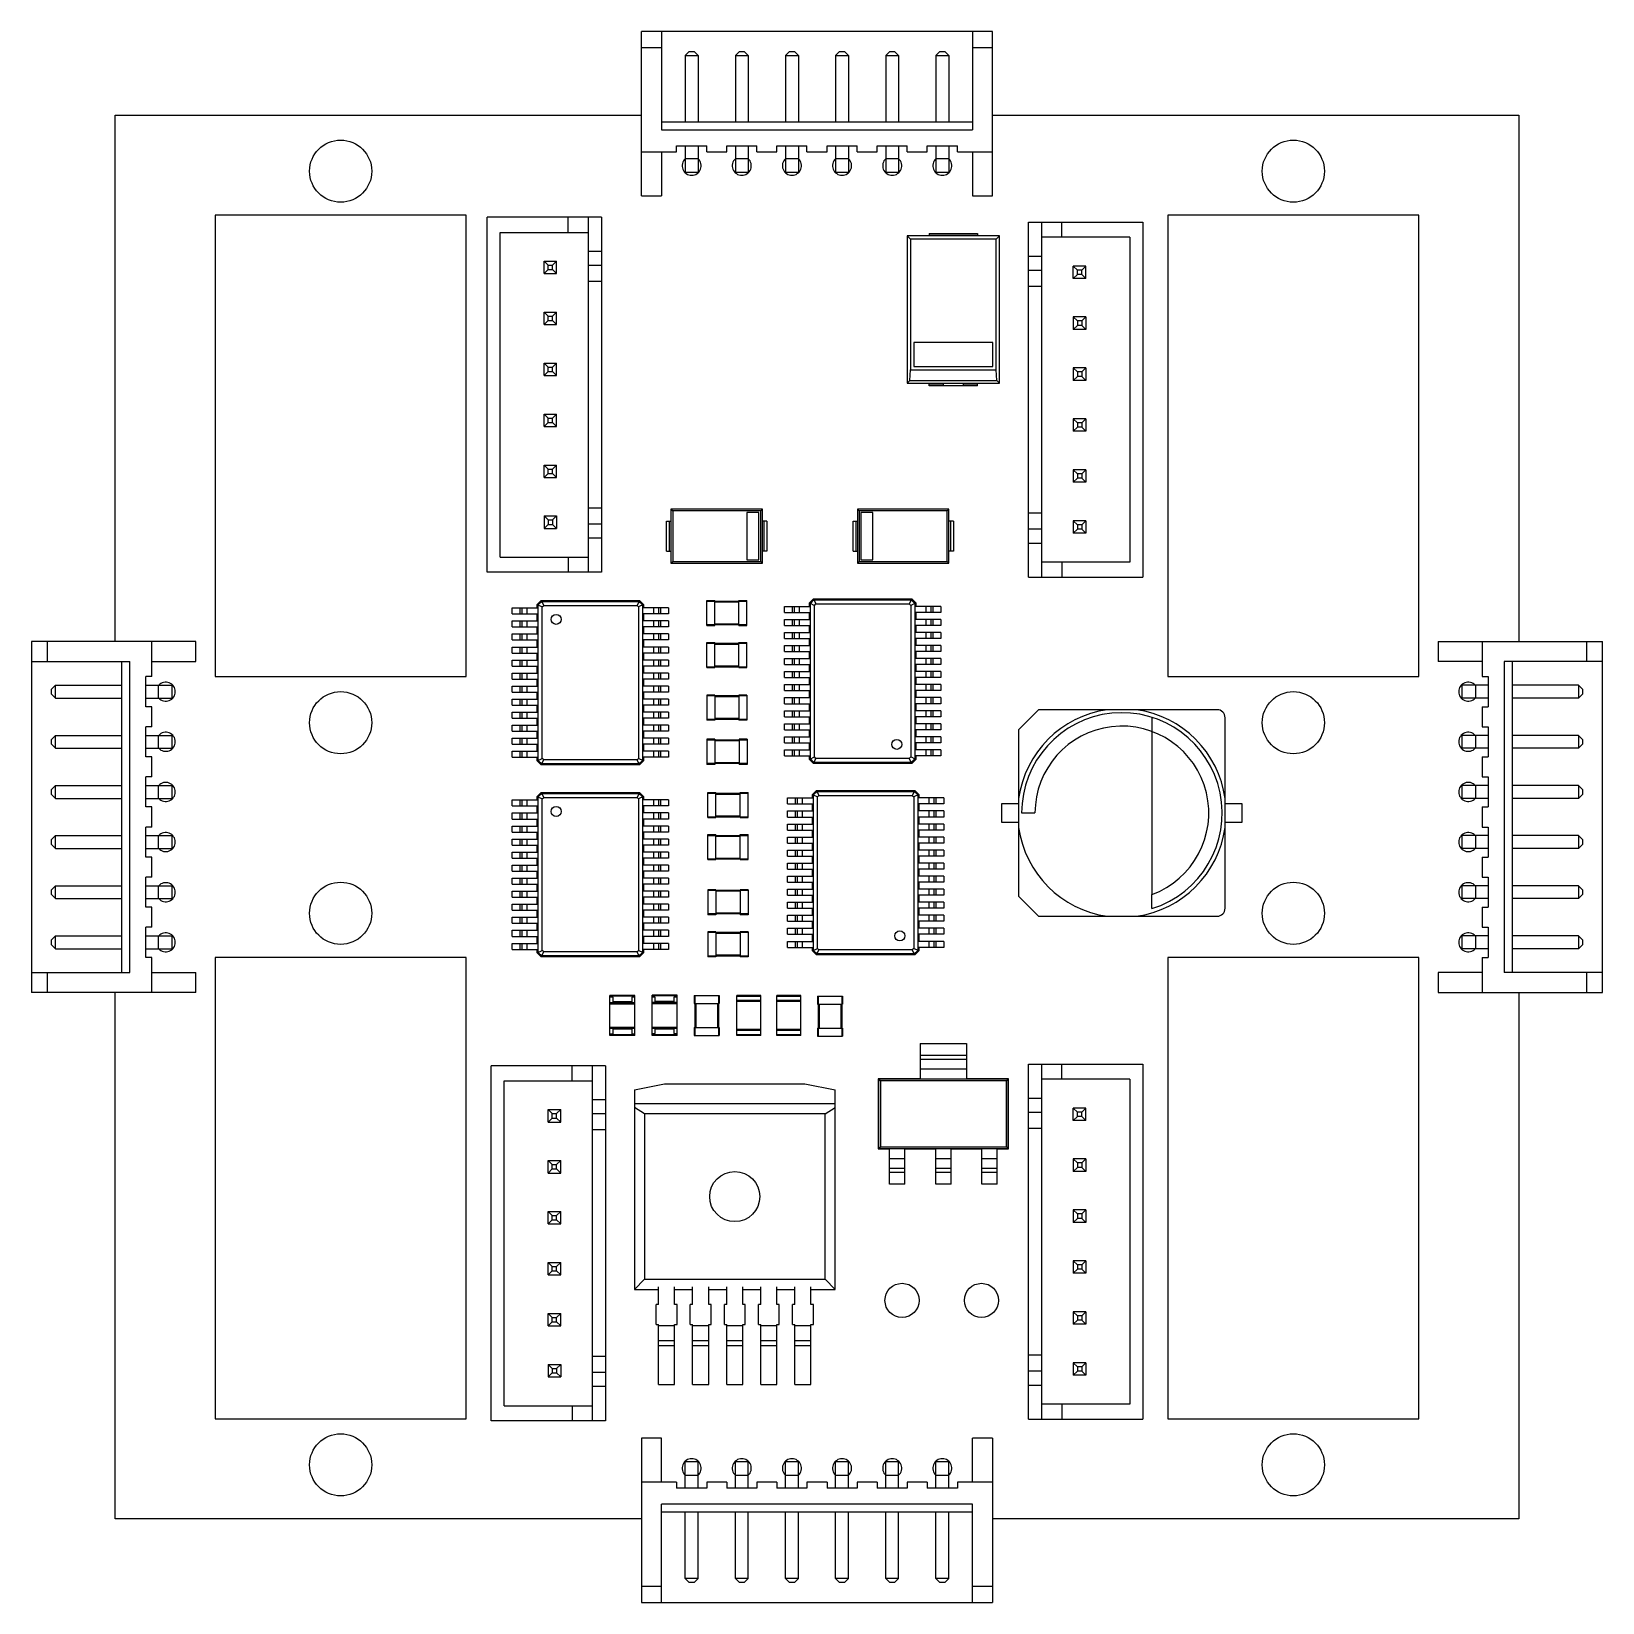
# Paper-space layout '_Front' of a CAD drawing. Header units: millimetres. Extents: x 59 to 137.3, y -127.5 to -49.2.
import ezdxf

# ---------------------------------------------------------------- set-up
doc = ezdxf.new("R2010")
doc.units = ezdxf.units.MM

psp = doc.layouts.new('_Front')

# ---------------------------------------------------------------- linework, layer by layer
at = {"color": 7, "linetype": 'Continuous', "lineweight": 25}
for p, q in [((89.375, -57.407), (89.375, -49.208)), ((106.875, -49.208), (89.375, -49.208)), ((90.375, -49.208), (90.375, -54.108)), ((105.875, -49.208), (105.875, -54.108)), ((106.875, -57.407), (106.875, -49.208)), ((89.375, -50.008), (90.375, -50.008)), ((105.875, -50.008), (106.875, -50.008)), ((91.755, -50.208), (91.555, -50.407)), ((91.555, -50.407), (91.555, -53.708)), ((91.555, -50.407), (92.195, -50.407)), ((91.755, -50.208), (91.995, -50.208)), ((92.195, -50.407), (91.995, -50.208)), ((92.195, -50.407), (92.195, -53.708)), ((94.055, -50.407), (94.255, -50.208)), ((94.055, -50.407), (94.695, -50.407)), ((94.055, -50.407), (94.055, -53.708)), ((94.255, -50.208), (94.495, -50.208)), ((94.695, -50.407), (94.495, -50.208)), ((94.695, -50.407), (94.695, -53.708)), ((96.555, -50.407), (96.755, -50.208)), ((96.555, -50.407), (97.195, -50.407)), ((96.555, -50.407), (96.555, -53.708)), ((96.755, -50.208), (96.995, -50.208)), ((97.195, -50.407), (96.995, -50.208)), ((97.195, -50.407), (97.195, -53.708)), ((99.055, -50.407), (99.255, -50.208)), ((99.055, -50.407), (99.695, -50.407)), ((99.055, -50.407), (99.055, -53.708)), ((99.255, -50.208), (99.495, -50.208)), ((99.695, -50.407), (99.495, -50.208)), ((99.695, -50.407), (99.695, -53.708)), ((101.555, -50.407), (101.755, -50.208)), ((101.555, -50.407), (101.555, -53.708)), ((101.555, -50.407), (102.195, -50.407)), ((101.755, -50.208), (101.995, -50.208)), ((102.195, -50.407), (101.995, -50.208)), ((102.195, -50.407), (102.195, -53.708)), ((104.255, -50.208), (104.055, -50.407)), ((104.055, -50.407), (104.695, -50.407)), ((104.055, -50.407), (104.055, -53.708)), ((104.255, -50.208), (104.495, -50.208)), ((104.695, -50.407), (104.495, -50.208)), ((104.695, -50.407), (104.695, -53.708)), ((63.125, -79.625), (63.125, -53.375)), ((63.125, -53.375), (89.375, -53.375)), ((90.375, -53.708), (105.875, -53.708)), ((106.875, -53.375), (133.125, -53.375)), ((133.125, -53.375), (133.125, -79.625)), ((90.375, -54.108), (105.875, -54.108)), ((89.375, -55.208), (91.125, -55.208)), ((90.375, -55.208), (90.375, -57.407)), ((91.125, -54.907), (92.625, -54.907)), ((91.125, -55.208), (91.125, -54.907)), ((91.555, -54.907), (91.555, -56.227)), ((91.555, -55.538), (92.195, -55.538)), ((92.195, -54.907), (92.195, -56.227)), ((92.625, -55.208), (92.625, -54.907)), ((92.625, -55.208), (93.625, -55.208)), ((93.625, -55.208), (93.625, -54.907)), ((93.625, -54.907), (95.125, -54.907)), ((94.055, -54.907), (94.055, -56.227)), ((94.055, -55.538), (94.695, -55.538)), ((94.695, -54.907), (94.695, -56.227)), ((95.125, -55.208), (95.125, -54.907)), ((95.125, -55.208), (96.125, -55.208)), ((96.125, -55.208), (96.125, -54.907)), ((96.125, -54.907), (97.625, -54.907)), ((96.555, -54.907), (96.555, -56.227)), ((96.555, -55.538), (97.195, -55.538)), ((97.195, -54.907), (97.195, -56.227)), ((97.625, -55.208), (97.625, -54.907)), ((97.625, -55.208), (98.625, -55.208)), ((98.625, -54.907), (100.125, -54.907)), ((98.625, -55.208), (98.625, -54.907)), ((99.055, -54.907), (99.055, -56.227)), ((99.055, -55.538), (99.695, -55.538)), ((99.695, -54.907), (99.695, -56.227)), ((100.125, -55.208), (100.125, -54.907)), ((100.125, -55.208), (101.125, -55.208)), ((101.125, -54.907), (102.625, -54.907)), ((101.125, -55.208), (101.125, -54.907)), ((101.555, -54.907), (101.555, -56.227)), ((101.555, -55.538), (102.195, -55.538)), ((102.195, -54.907), (102.195, -56.227)), ((102.625, -55.208), (102.625, -54.907)), ((102.625, -55.208), (103.625, -55.208)), ((103.625, -54.907), (105.125, -54.907)), ((103.625, -55.208), (103.625, -54.907)), ((104.055, -54.907), (104.055, -56.227)), ((104.055, -55.538), (104.695, -55.538)), ((104.695, -54.907), (104.695, -56.227)), ((105.125, -55.208), (105.125, -54.907)), ((105.125, -55.208), (106.875, -55.208)), ((105.875, -55.208), (105.875, -57.407)), ((91.555, -56.227), (92.195, -56.227)), ((94.055, -56.227), (94.695, -56.227)), ((96.555, -56.227), (97.195, -56.227)), ((99.055, -56.227), (99.695, -56.227)), ((101.555, -56.227), (102.195, -56.227)), ((104.055, -56.227), (104.695, -56.227)), ((89.375, -57.407), (90.375, -57.407)), ((105.875, -57.407), (106.875, -57.407)), ((80.625, -58.375), (68.125, -58.375)), ((68.125, -58.375), (68.125, -81.375)), ((80.625, -81.375), (80.625, -58.375)), ((87.375, -58.475), (81.675, -58.475)), ((81.675, -76.175), (81.675, -58.475)), ((85.725, -59.225), (85.725, -58.475)), ((86.725, -76.175), (86.725, -58.475)), ((87.375, -58.475), (87.375, -76.175)), ((108.675, -76.415), (108.675, -58.715)), ((108.675, -58.715), (114.375, -58.715)), ((109.325, -58.715), (109.325, -76.415)), ((110.325, -59.465), (110.325, -58.715)), ((114.375, -58.715), (114.375, -76.415)), ((128.125, -58.375), (115.625, -58.375)), ((115.625, -58.375), (115.625, -81.375)), ((128.125, -81.375), (128.125, -58.375)), ((82.325, -75.425), (82.325, -59.225)), ((82.325, -59.225), (86.725, -59.225)), ((102.625, -59.405), (102.791, -59.571)), ((107.225, -59.405), (102.625, -59.405)), ((102.625, -59.405), (102.625, -66.745)), ((103.725, -59.275), (106.125, -59.275)), ((103.725, -59.275), (103.725, -59.405)), ((103.725, -59.362), (106.125, -59.362)), ((106.125, -59.275), (106.125, -59.405)), ((107.225, -59.405), (107.059, -59.571)), ((107.225, -66.745), (107.225, -59.405)), ((113.725, -59.465), (109.325, -59.465)), ((113.725, -59.465), (113.725, -75.665)), ((87.375, -60.175), (86.725, -60.175)), ((102.791, -59.571), (102.791, -66.079)), ((107.059, -59.571), (102.791, -59.571)), ((107.059, -66.079), (107.059, -59.571)), ((84.525, -60.665), (85.145, -60.665)), ((84.725, -60.865), (84.525, -60.665)), ((84.525, -61.285), (84.525, -60.665)), ((84.725, -61.085), (84.525, -61.285)), ((84.725, -61.085), (84.725, -60.865)), ((84.725, -60.865), (84.945, -60.865)), ((84.725, -61.085), (84.945, -61.085)), ((84.945, -60.865), (85.145, -60.665)), ((84.945, -61.085), (84.945, -60.865)), ((84.945, -61.085), (85.145, -61.285)), ((85.145, -61.285), (85.145, -60.665)), ((87.375, -60.875), (86.725, -60.875)), ((108.675, -60.415), (109.325, -60.415)), ((111.105, -61.105), (110.905, -60.905)), ((111.525, -60.905), (110.905, -60.905)), ((110.905, -61.525), (110.905, -60.905)), ((111.325, -61.105), (111.525, -60.905)), ((111.525, -61.525), (111.525, -60.905)), ((84.525, -61.285), (85.145, -61.285)), ((87.375, -61.675), (86.725, -61.675)), ((108.675, -61.115), (109.325, -61.115)), ((111.105, -61.325), (110.905, -61.525)), ((111.525, -61.525), (110.905, -61.525)), ((111.325, -61.105), (111.105, -61.105)), ((111.105, -61.325), (111.105, -61.105)), ((111.325, -61.325), (111.105, -61.325)), ((111.325, -61.325), (111.325, -61.105)), ((111.325, -61.325), (111.525, -61.525)), ((108.675, -61.915), (109.325, -61.915)), ((84.525, -63.825), (84.525, -63.205)), ((84.725, -63.405), (84.525, -63.205)), ((84.525, -63.205), (85.145, -63.205)), ((84.725, -63.625), (84.725, -63.405)), ((84.725, -63.405), (84.945, -63.405)), ((84.945, -63.405), (85.145, -63.205)), ((84.945, -63.625), (84.945, -63.405)), ((85.145, -63.825), (85.145, -63.205)), ((111.105, -63.645), (110.905, -63.445)), ((111.525, -63.445), (110.905, -63.445)), ((110.905, -63.445), (110.905, -64.065)), ((111.325, -63.645), (111.525, -63.445)), ((111.525, -63.445), (111.525, -64.065)), ((84.725, -63.625), (84.525, -63.825)), ((84.525, -63.825), (85.145, -63.825)), ((84.725, -63.625), (84.945, -63.625)), ((84.945, -63.625), (85.145, -63.825)), ((111.105, -63.865), (110.905, -64.065)), ((111.525, -64.065), (110.905, -64.065)), ((111.325, -63.645), (111.105, -63.645)), ((111.105, -63.645), (111.105, -63.865)), ((111.325, -63.865), (111.105, -63.865)), ((111.325, -63.645), (111.325, -63.865)), ((111.325, -63.865), (111.525, -64.065)), ((106.893, -64.713), (102.957, -64.713)), ((102.957, -64.713), (102.957, -65.913)), ((106.893, -65.913), (106.893, -64.713)), ((84.525, -66.365), (84.525, -65.745)), ((84.725, -65.945), (84.525, -65.745)), ((84.525, -65.745), (85.145, -65.745)), ((84.945, -65.945), (85.145, -65.745)), ((85.145, -66.365), (85.145, -65.745)), ((84.725, -66.165), (84.525, -66.365)), ((84.525, -66.365), (85.145, -66.365)), ((84.725, -66.165), (84.725, -65.945)), ((84.725, -65.945), (84.945, -65.945)), ((84.725, -66.165), (84.945, -66.165)), ((84.945, -66.165), (84.945, -65.945)), ((84.945, -66.165), (85.145, -66.365)), ((102.756, -66.614), (102.791, -66.079)), ((102.791, -66.079), (107.059, -66.079)), ((102.957, -65.913), (106.893, -65.913)), ((107.094, -66.614), (107.059, -66.079)), ((110.905, -65.985), (110.905, -66.605)), ((111.105, -66.185), (110.905, -65.985)), ((111.525, -65.985), (110.905, -65.985)), ((111.105, -66.405), (110.905, -66.605)), ((111.105, -66.185), (111.105, -66.405)), ((111.325, -66.185), (111.105, -66.185)), ((111.325, -66.405), (111.105, -66.405)), ((111.325, -66.185), (111.525, -65.985)), ((111.325, -66.185), (111.325, -66.405)), ((111.325, -66.405), (111.525, -66.605)), ((111.525, -65.985), (111.525, -66.605)), ((102.625, -66.745), (102.756, -66.614)), ((102.625, -66.745), (107.225, -66.745)), ((102.756, -66.614), (107.094, -66.614)), ((103.725, -66.875), (103.725, -66.745)), ((104.425, -66.788), (103.725, -66.788)), ((106.125, -66.875), (103.725, -66.875)), ((104.425, -66.875), (104.425, -66.745)), ((105.425, -66.875), (105.425, -66.745)), ((106.125, -66.788), (105.425, -66.788)), ((106.125, -66.875), (106.125, -66.745)), ((107.225, -66.745), (107.094, -66.614)), ((111.525, -66.605), (110.905, -66.605)), ((84.525, -68.285), (85.145, -68.285)), ((84.725, -68.485), (84.525, -68.285)), ((84.525, -68.905), (84.525, -68.285)), ((84.725, -68.705), (84.525, -68.905)), ((84.525, -68.905), (85.145, -68.905)), ((84.725, -68.485), (84.945, -68.485)), ((84.725, -68.705), (84.725, -68.485)), ((84.725, -68.705), (84.945, -68.705)), ((84.945, -68.485), (85.145, -68.285)), ((84.945, -68.705), (84.945, -68.485)), ((84.945, -68.705), (85.145, -68.905)), ((85.145, -68.905), (85.145, -68.285)), ((110.905, -68.525), (110.905, -69.145)), ((111.105, -68.725), (110.905, -68.525)), ((111.525, -68.525), (110.905, -68.525)), ((111.325, -68.725), (111.105, -68.725)), ((111.105, -68.725), (111.105, -68.945)), ((111.325, -68.725), (111.525, -68.525)), ((111.325, -68.725), (111.325, -68.945)), ((111.525, -68.525), (111.525, -69.145)), ((111.105, -68.945), (110.905, -69.145)), ((111.525, -69.145), (110.905, -69.145)), ((111.325, -68.945), (111.105, -68.945)), ((111.325, -68.945), (111.525, -69.145)), ((84.525, -70.825), (85.145, -70.825)), ((84.725, -71.025), (84.525, -70.825)), ((84.525, -71.445), (84.525, -70.825)), ((84.725, -71.245), (84.525, -71.445)), ((84.725, -71.025), (84.945, -71.025)), ((84.725, -71.245), (84.725, -71.025)), ((84.725, -71.245), (84.945, -71.245)), ((84.945, -71.025), (85.145, -70.825)), ((84.945, -71.245), (84.945, -71.025)), ((84.945, -71.245), (85.145, -71.445)), ((85.145, -71.445), (85.145, -70.825)), ((111.105, -71.265), (110.905, -71.065)), ((111.525, -71.065), (110.905, -71.065)), ((110.905, -71.065), (110.905, -71.685)), ((111.325, -71.265), (111.105, -71.265)), ((111.105, -71.265), (111.105, -71.485)), ((111.325, -71.265), (111.525, -71.065)), ((111.325, -71.265), (111.325, -71.485)), ((111.525, -71.065), (111.525, -71.685)), ((84.525, -71.445), (85.145, -71.445)), ((111.105, -71.485), (110.905, -71.685)), ((111.525, -71.685), (110.905, -71.685)), ((111.325, -71.485), (111.105, -71.485)), ((111.325, -71.485), (111.525, -71.685)), ((84.525, -73.365), (85.145, -73.365)), ((84.725, -73.565), (84.525, -73.365)), ((84.525, -73.365), (84.525, -73.985)), ((84.725, -73.565), (84.725, -73.785)), ((84.725, -73.565), (84.945, -73.565)), ((84.945, -73.565), (85.145, -73.365)), ((84.945, -73.565), (84.945, -73.785)), ((85.145, -73.365), (85.145, -73.985)), ((87.375, -72.975), (86.725, -72.975)), ((90.625, -75.125), (90.625, -73.625)), ((90.625, -73.625), (90.845, -73.625)), ((90.772, -75.125), (90.772, -73.625)), ((90.845, -73.025), (90.931, -73.111)), ((90.845, -73.025), (90.845, -75.725)), ((95.405, -73.025), (90.845, -73.025)), ((90.931, -73.111), (90.931, -75.639)), ((95.319, -73.111), (90.931, -73.111)), ((95.233, -73.197), (94.633, -73.197)), ((94.633, -73.197), (94.633, -75.553)), ((95.233, -75.553), (95.233, -73.197)), ((95.405, -73.025), (95.319, -73.111)), ((95.319, -75.639), (95.319, -73.111)), ((95.405, -75.725), (95.405, -73.025)), ((95.625, -73.625), (95.405, -73.625)), ((95.478, -73.625), (95.478, -75.125)), ((95.625, -73.625), (95.625, -75.125)), ((99.925, -75.125), (99.925, -73.625)), ((99.925, -73.625), (100.145, -73.625)), ((100.072, -75.125), (100.072, -73.625)), ((100.145, -73.025), (100.231, -73.111)), ((104.705, -73.025), (100.145, -73.025)), ((100.145, -73.025), (100.145, -75.725)), ((100.231, -73.111), (100.231, -75.639)), ((104.619, -73.111), (100.231, -73.111)), ((100.917, -73.197), (100.317, -73.197)), ((100.317, -73.197), (100.317, -75.553)), ((100.917, -75.553), (100.917, -73.197)), ((104.705, -73.025), (104.619, -73.111)), ((104.619, -75.639), (104.619, -73.111)), ((104.705, -75.725), (104.705, -73.025)), ((104.925, -73.625), (104.705, -73.625)), ((104.778, -73.625), (104.778, -75.125)), ((104.925, -73.625), (104.925, -75.125)), ((108.675, -73.215), (109.325, -73.215)), ((110.905, -73.605), (110.905, -74.225)), ((111.105, -73.805), (110.905, -73.605)), ((111.525, -73.605), (110.905, -73.605)), ((111.325, -73.805), (111.525, -73.605)), ((111.525, -73.605), (111.525, -74.225)), ((84.725, -73.785), (84.525, -73.985)), ((84.525, -73.985), (85.145, -73.985)), ((84.725, -73.785), (84.945, -73.785)), ((84.945, -73.785), (85.145, -73.985)), ((87.375, -73.775), (86.725, -73.775)), ((108.675, -74.015), (109.325, -74.015)), ((111.105, -74.025), (110.905, -74.225)), ((111.525, -74.225), (110.905, -74.225)), ((111.325, -73.805), (111.105, -73.805)), ((111.105, -73.805), (111.105, -74.025)), ((111.325, -74.025), (111.105, -74.025)), ((111.325, -73.805), (111.325, -74.025)), ((111.325, -74.025), (111.525, -74.225)), ((87.375, -74.475), (86.725, -74.475)), ((90.625, -75.125), (90.845, -75.125)), ((95.625, -75.125), (95.405, -75.125)), ((99.925, -75.125), (100.145, -75.125)), ((104.925, -75.125), (104.705, -75.125)), ((108.675, -74.715), (109.325, -74.715)), ((82.325, -75.425), (86.725, -75.425)), ((85.725, -75.425), (85.725, -76.175)), ((90.845, -75.725), (90.931, -75.639)), ((90.845, -75.725), (95.405, -75.725)), ((90.931, -75.639), (95.319, -75.639)), ((94.633, -75.553), (95.233, -75.553)), ((95.405, -75.725), (95.319, -75.639)), ((100.145, -75.725), (100.231, -75.639)), ((100.145, -75.725), (104.705, -75.725)), ((100.231, -75.639), (104.619, -75.639)), ((100.317, -75.553), (100.917, -75.553)), ((104.705, -75.725), (104.619, -75.639)), ((113.725, -75.665), (109.325, -75.665)), ((110.325, -75.665), (110.325, -76.415)), ((87.375, -76.175), (81.675, -76.175)), ((108.675, -76.415), (114.375, -76.415)), ((97.75, -77.7), (97.95, -77.5)), ((97.8, -77.725), (97.975, -77.55)), ((97.95, -77.5), (98.073, -77.747)), ((97.95, -77.5), (102.85, -77.5)), ((97.975, -77.55), (102.825, -77.55)), ((102.85, -77.5), (102.727, -77.747)), ((102.825, -77.55), (103, -77.725)), ((102.85, -77.5), (103.05, -77.7)), ((82.925, -77.95), (84.225, -77.95)), ((82.925, -78.25), (82.925, -77.95)), ((82.925, -78.25), (84.225, -78.25)), ((83.325, -78.25), (83.325, -77.95)), ((83.425, -78.25), (83.425, -77.95)), ((83.675, -78.25), (83.675, -77.95)), ((84.175, -77.775), (84.375, -77.575)), ((84.175, -77.775), (84.422, -77.898)), ((84.175, -77.95), (84.175, -77.775)), ((84.175, -78.6), (84.175, -78.25)), ((84.225, -77.8), (84.4, -77.625)), ((84.225, -85.55), (84.225, -77.8)), ((84.375, -77.575), (84.498, -77.822)), ((84.375, -77.575), (89.275, -77.575)), ((84.4, -77.625), (89.25, -77.625)), ((84.422, -77.898), (84.498, -77.822)), ((84.422, -85.452), (84.422, -77.898)), ((84.498, -77.822), (89.152, -77.822)), ((89.275, -77.575), (89.152, -77.822)), ((89.152, -77.822), (89.228, -77.898)), ((89.475, -77.775), (89.228, -77.898)), ((89.228, -77.898), (89.228, -85.452)), ((89.25, -77.625), (89.425, -77.8)), ((89.275, -77.575), (89.475, -77.775)), ((89.425, -77.8), (89.425, -85.55)), ((90.725, -77.95), (89.425, -77.95)), ((90.725, -78.25), (89.425, -78.25)), ((89.475, -77.775), (89.475, -77.95)), ((89.475, -78.25), (89.475, -78.6)), ((89.975, -77.95), (89.975, -78.25)), ((90.225, -77.95), (90.225, -78.25)), ((90.325, -77.95), (90.325, -78.25)), ((90.725, -77.95), (90.725, -78.25)), ((92.625, -77.575), (93.025, -77.575)), ((92.625, -78.825), (92.625, -77.575)), ((92.625, -77.615), (94.625, -77.615)), ((93.025, -78.825), (93.025, -77.575)), ((93.025, -77.655), (94.225, -77.655)), ((94.225, -78.825), (94.225, -77.575)), ((94.225, -77.575), (94.625, -77.575)), ((94.625, -78.825), (94.625, -77.575)), ((96.5, -77.875), (97.8, -77.875)), ((96.5, -78.175), (96.5, -77.875)), ((96.5, -78.175), (97.8, -78.175)), ((96.9, -78.175), (96.9, -77.875)), ((97, -78.175), (97, -77.875)), ((97.25, -78.175), (97.25, -77.875)), ((97.75, -77.7), (97.997, -77.823)), ((97.75, -77.875), (97.75, -77.7)), ((97.75, -78.525), (97.75, -78.175)), ((97.8, -85.475), (97.8, -77.725)), ((97.997, -77.823), (98.073, -77.747)), ((97.997, -85.377), (97.997, -77.823)), ((98.073, -77.747), (102.727, -77.747)), ((102.727, -77.747), (102.803, -77.823)), ((103.05, -77.7), (102.803, -77.823)), ((102.803, -77.823), (102.803, -85.377)), ((103, -77.725), (103, -85.475)), ((104.3, -77.875), (103, -77.875)), ((104.3, -78.175), (103, -78.175)), ((103.05, -77.7), (103.05, -77.875)), ((103.05, -78.175), (103.05, -78.525)), ((103.55, -77.875), (103.55, -78.175)), ((103.8, -77.875), (103.8, -78.175)), ((103.9, -77.875), (103.9, -78.175)), ((104.3, -77.875), (104.3, -78.175)), ((82.925, -78.6), (84.225, -78.6)), ((82.925, -78.9), (82.925, -78.6)), ((82.925, -78.9), (84.225, -78.9)), ((83.325, -78.9), (83.325, -78.6)), ((83.425, -78.9), (83.425, -78.6)), ((83.675, -78.9), (83.675, -78.6)), ((84.175, -79.25), (84.175, -78.9)), ((90.725, -78.6), (89.425, -78.6)), ((90.725, -78.9), (89.425, -78.9)), ((89.475, -78.9), (89.475, -79.25)), ((89.975, -78.6), (89.975, -78.9)), ((90.225, -78.6), (90.225, -78.9)), ((90.325, -78.6), (90.325, -78.9)), ((90.725, -78.6), (90.725, -78.9)), ((92.625, -78.785), (94.625, -78.785)), ((92.625, -78.825), (93.025, -78.825)), ((93.025, -78.745), (94.225, -78.745)), ((94.225, -78.825), (94.625, -78.825)), ((96.5, -78.525), (97.8, -78.525)), ((96.5, -78.825), (96.5, -78.525)), ((96.5, -78.825), (97.8, -78.825)), ((96.9, -78.825), (96.9, -78.525)), ((97, -78.825), (97, -78.525)), ((97.25, -78.825), (97.25, -78.525)), ((97.75, -79.175), (97.75, -78.825)), ((104.3, -78.525), (103, -78.525)), ((104.3, -78.825), (103, -78.825)), ((103.05, -78.825), (103.05, -79.175)), ((103.55, -78.525), (103.55, -78.825)), ((103.8, -78.525), (103.8, -78.825)), ((103.9, -78.525), (103.9, -78.825)), ((104.3, -78.525), (104.3, -78.825)), ((67.157, -79.625), (58.958, -79.625)), ((58.958, -79.625), (58.958, -97.125)), ((59.758, -80.625), (59.758, -79.625)), ((64.957, -81.375), (64.957, -79.625)), ((67.157, -80.625), (67.157, -79.625)), ((82.925, -79.25), (84.225, -79.25)), ((82.925, -79.55), (82.925, -79.25)), ((82.925, -79.55), (84.225, -79.55)), ((82.925, -79.9), (84.225, -79.9)), ((82.925, -80.2), (82.925, -79.9)), ((83.325, -79.55), (83.325, -79.25)), ((83.325, -80.2), (83.325, -79.9)), ((83.425, -79.55), (83.425, -79.25)), ((83.425, -80.2), (83.425, -79.9)), ((83.675, -79.55), (83.675, -79.25)), ((83.675, -80.2), (83.675, -79.9)), ((84.175, -79.9), (84.175, -79.55)), ((90.725, -79.25), (89.425, -79.25)), ((90.725, -79.55), (89.425, -79.55)), ((90.725, -79.9), (89.425, -79.9)), ((89.475, -79.55), (89.475, -79.9)), ((89.975, -79.25), (89.975, -79.55)), ((89.975, -79.9), (89.975, -80.2)), ((90.225, -79.25), (90.225, -79.55)), ((90.225, -79.9), (90.225, -80.2)), ((90.325, -79.25), (90.325, -79.55)), ((90.325, -79.9), (90.325, -80.2)), ((90.725, -79.25), (90.725, -79.55)), ((90.725, -79.9), (90.725, -80.2)), ((92.625, -80.925), (92.625, -79.675)), ((92.625, -79.675), (93.025, -79.675)), ((92.625, -79.715), (94.625, -79.715)), ((93.025, -80.925), (93.025, -79.675)), ((93.025, -79.755), (94.225, -79.755)), ((94.225, -80.925), (94.225, -79.675)), ((94.225, -79.675), (94.625, -79.675)), ((94.625, -80.925), (94.625, -79.675)), ((96.5, -79.175), (97.8, -79.175)), ((96.5, -79.475), (96.5, -79.175)), ((96.5, -79.475), (97.8, -79.475)), ((96.5, -79.825), (97.8, -79.825)), ((96.5, -80.125), (96.5, -79.825)), ((96.9, -79.475), (96.9, -79.175)), ((96.9, -80.125), (96.9, -79.825)), ((97, -79.475), (97, -79.175)), ((97, -80.125), (97, -79.825)), ((97.25, -79.475), (97.25, -79.175)), ((97.25, -80.125), (97.25, -79.825)), ((97.75, -79.825), (97.75, -79.475)), ((104.3, -79.175), (103, -79.175)), ((104.3, -79.475), (103, -79.475)), ((104.3, -79.825), (103, -79.825)), ((103.05, -79.475), (103.05, -79.825)), ((103.55, -79.175), (103.55, -79.475)), ((103.55, -79.825), (103.55, -80.125)), ((103.8, -79.175), (103.8, -79.475)), ((103.8, -79.825), (103.8, -80.125)), ((103.9, -79.175), (103.9, -79.475)), ((103.9, -79.825), (103.9, -80.125)), ((104.3, -79.175), (104.3, -79.475)), ((104.3, -79.825), (104.3, -80.125)), ((129.093, -79.625), (137.292, -79.625)), ((129.093, -79.625), (129.093, -80.625)), ((131.292, -79.625), (131.292, -81.375)), ((136.493, -79.625), (136.493, -80.625)), ((137.292, -97.125), (137.292, -79.625)), ((58.958, -80.625), (63.858, -80.625)), ((63.458, -96.125), (63.458, -80.625)), ((63.858, -96.125), (63.858, -80.625)), ((64.957, -80.625), (67.157, -80.625)), ((82.925, -80.2), (84.225, -80.2)), ((82.925, -80.55), (84.225, -80.55)), ((82.925, -80.85), (82.925, -80.55)), ((83.325, -80.85), (83.325, -80.55)), ((83.425, -80.85), (83.425, -80.55)), ((83.675, -80.85), (83.675, -80.55)), ((84.175, -80.55), (84.175, -80.2)), ((90.725, -80.2), (89.425, -80.2)), ((90.725, -80.55), (89.425, -80.55)), ((89.475, -80.2), (89.475, -80.55)), ((89.975, -80.55), (89.975, -80.85)), ((90.225, -80.55), (90.225, -80.85)), ((90.325, -80.55), (90.325, -80.85)), ((90.725, -80.55), (90.725, -80.85)), ((96.5, -80.125), (97.8, -80.125)), ((96.5, -80.475), (97.8, -80.475)), ((96.5, -80.775), (96.5, -80.475)), ((96.9, -80.775), (96.9, -80.475)), ((97, -80.775), (97, -80.475)), ((97.25, -80.775), (97.25, -80.475)), ((97.75, -80.475), (97.75, -80.125)), ((104.3, -80.125), (103, -80.125)), ((104.3, -80.475), (103, -80.475)), ((103.05, -80.125), (103.05, -80.475)), ((103.55, -80.475), (103.55, -80.775)), ((103.8, -80.475), (103.8, -80.775)), ((103.9, -80.475), (103.9, -80.775)), ((104.3, -80.475), (104.3, -80.775)), ((131.292, -80.625), (129.093, -80.625)), ((132.393, -80.625), (132.393, -96.125)), ((137.292, -80.625), (132.393, -80.625)), ((132.792, -80.625), (132.792, -96.125)), ((64.657, -82.875), (64.657, -81.375)), ((64.957, -81.375), (64.657, -81.375)), ((68.125, -81.375), (80.625, -81.375)), ((82.925, -80.85), (84.225, -80.85)), ((82.925, -81.2), (84.225, -81.2)), ((82.925, -81.5), (82.925, -81.2)), ((83.325, -81.5), (83.325, -81.2)), ((83.425, -81.5), (83.425, -81.2)), ((83.675, -81.5), (83.675, -81.2)), ((84.175, -81.2), (84.175, -80.85)), ((90.725, -80.85), (89.425, -80.85)), ((90.725, -81.2), (89.425, -81.2)), ((89.475, -80.85), (89.475, -81.2)), ((89.975, -81.2), (89.975, -81.5)), ((90.225, -81.2), (90.225, -81.5)), ((90.325, -81.2), (90.325, -81.5)), ((90.725, -81.2), (90.725, -81.5)), ((92.625, -80.885), (94.625, -80.885)), ((92.625, -80.925), (93.025, -80.925)), ((93.025, -80.845), (94.225, -80.845)), ((94.225, -80.925), (94.625, -80.925)), ((96.5, -80.775), (97.8, -80.775)), ((96.5, -81.125), (97.8, -81.125)), ((96.5, -81.425), (96.5, -81.125)), ((96.5, -81.425), (97.8, -81.425)), ((96.9, -81.425), (96.9, -81.125)), ((97, -81.425), (97, -81.125)), ((97.25, -81.425), (97.25, -81.125)), ((97.75, -81.125), (97.75, -80.775)), ((97.75, -81.775), (97.75, -81.425)), ((104.3, -80.775), (103, -80.775)), ((104.3, -81.125), (103, -81.125)), ((104.3, -81.425), (103, -81.425)), ((103.05, -80.775), (103.05, -81.125)), ((103.05, -81.425), (103.05, -81.775)), ((103.55, -81.125), (103.55, -81.425)), ((103.8, -81.125), (103.8, -81.425)), ((103.9, -81.125), (103.9, -81.425)), ((104.3, -81.125), (104.3, -81.425)), ((115.625, -81.375), (128.125, -81.375)), ((131.292, -81.375), (131.593, -81.375)), ((131.593, -81.375), (131.593, -82.875)), ((60.157, -81.805), (59.958, -82.005)), ((59.958, -82.245), (59.958, -82.005)), ((59.958, -82.245), (60.157, -82.445)), ((60.157, -82.445), (60.157, -81.805)), ((60.157, -81.805), (63.458, -81.805)), ((64.657, -81.805), (65.978, -81.805)), ((65.287, -82.445), (65.287, -81.805)), ((65.978, -82.445), (65.978, -81.805)), ((82.925, -81.5), (84.225, -81.5)), ((82.925, -81.85), (84.225, -81.85)), ((82.925, -82.15), (82.925, -81.85)), ((82.925, -82.15), (84.225, -82.15)), ((83.325, -82.15), (83.325, -81.85)), ((83.425, -82.15), (83.425, -81.85)), ((83.675, -82.15), (83.675, -81.85)), ((84.175, -81.85), (84.175, -81.5)), ((84.175, -82.5), (84.175, -82.15)), ((90.725, -81.5), (89.425, -81.5)), ((90.725, -81.85), (89.425, -81.85)), ((90.725, -82.15), (89.425, -82.15)), ((89.475, -81.5), (89.475, -81.85)), ((89.475, -82.15), (89.475, -82.5)), ((89.975, -81.85), (89.975, -82.15)), ((90.225, -81.85), (90.225, -82.15)), ((90.325, -81.85), (90.325, -82.15)), ((90.725, -81.85), (90.725, -82.15)), ((96.5, -81.775), (97.8, -81.775)), ((96.5, -82.075), (96.5, -81.775)), ((96.5, -82.075), (97.8, -82.075)), ((96.9, -82.075), (96.9, -81.775)), ((97, -82.075), (97, -81.775)), ((97.25, -82.075), (97.25, -81.775)), ((97.75, -82.425), (97.75, -82.075)), ((104.3, -81.775), (103, -81.775)), ((104.3, -82.075), (103, -82.075)), ((103.05, -82.075), (103.05, -82.425)), ((103.55, -81.775), (103.55, -82.075)), ((103.8, -81.775), (103.8, -82.075)), ((103.9, -81.775), (103.9, -82.075)), ((104.3, -81.775), (104.3, -82.075)), ((130.273, -81.805), (130.273, -82.445)), ((131.593, -81.805), (130.273, -81.805)), ((130.963, -81.805), (130.963, -82.445)), ((136.093, -81.805), (132.792, -81.805)), ((136.093, -81.805), (136.093, -82.445)), ((136.292, -82.005), (136.093, -81.805)), ((136.093, -82.445), (136.292, -82.245)), ((136.292, -82.005), (136.292, -82.245)), ((60.157, -82.445), (63.458, -82.445)), ((64.657, -82.445), (65.978, -82.445)), ((64.957, -82.875), (64.657, -82.875)), ((64.957, -83.875), (64.957, -82.875)), ((82.925, -82.5), (84.225, -82.5)), ((82.925, -82.8), (82.925, -82.5)), ((82.925, -82.8), (84.225, -82.8)), ((83.325, -82.8), (83.325, -82.5)), ((83.425, -82.8), (83.425, -82.5)), ((83.675, -82.8), (83.675, -82.5)), ((84.175, -83.15), (84.175, -82.8)), ((90.725, -82.5), (89.425, -82.5)), ((90.725, -82.8), (89.425, -82.8)), ((89.475, -82.8), (89.475, -83.15)), ((89.975, -82.5), (89.975, -82.8)), ((90.225, -82.5), (90.225, -82.8)), ((90.325, -82.5), (90.325, -82.8)), ((90.725, -82.5), (90.725, -82.8)), ((93.025, -82.3), (92.625, -82.3)), ((92.625, -82.3), (92.625, -83.55)), ((94.625, -82.34), (92.625, -82.34)), ((93.025, -82.3), (93.025, -83.55)), ((94.225, -82.38), (93.025, -82.38)), ((94.625, -82.3), (94.225, -82.3)), ((94.225, -82.3), (94.225, -83.55)), ((94.625, -82.3), (94.625, -83.55)), ((96.5, -82.425), (97.8, -82.425)), ((96.5, -82.725), (96.5, -82.425)), ((96.5, -82.725), (97.8, -82.725)), ((96.9, -82.725), (96.9, -82.425)), ((97, -82.725), (97, -82.425)), ((97.25, -82.725), (97.25, -82.425)), ((97.75, -83.075), (97.75, -82.725)), ((104.3, -82.425), (103, -82.425)), ((104.3, -82.725), (103, -82.725)), ((103.05, -82.725), (103.05, -83.075)), ((103.55, -82.425), (103.55, -82.725)), ((103.8, -82.425), (103.8, -82.725)), ((103.9, -82.425), (103.9, -82.725)), ((104.3, -82.425), (104.3, -82.725)), ((109.175, -83.025), (108.175, -84.025)), ((118.075, -83.025), (109.175, -83.025)), ((131.593, -82.445), (130.273, -82.445)), ((131.292, -82.875), (131.593, -82.875)), ((131.292, -82.875), (131.292, -83.875)), ((136.093, -82.445), (132.792, -82.445)), ((82.925, -83.15), (84.225, -83.15)), ((82.925, -83.45), (82.925, -83.15)), ((82.925, -83.45), (84.225, -83.45)), ((82.925, -83.8), (84.225, -83.8)), ((82.925, -84.1), (82.925, -83.8)), ((83.325, -83.45), (83.325, -83.15)), ((83.325, -84.1), (83.325, -83.8)), ((83.425, -83.45), (83.425, -83.15)), ((83.425, -84.1), (83.425, -83.8)), ((83.675, -83.45), (83.675, -83.15)), ((83.675, -84.1), (83.675, -83.8)), ((84.175, -83.8), (84.175, -83.45)), ((90.725, -83.15), (89.425, -83.15)), ((90.725, -83.45), (89.425, -83.45)), ((90.725, -83.8), (89.425, -83.8)), ((89.475, -83.45), (89.475, -83.8)), ((89.975, -83.15), (89.975, -83.45)), ((89.975, -83.8), (89.975, -84.1)), ((90.225, -83.15), (90.225, -83.45)), ((90.225, -83.8), (90.225, -84.1)), ((90.325, -83.15), (90.325, -83.45)), ((90.325, -83.8), (90.325, -84.1)), ((90.725, -83.15), (90.725, -83.45)), ((90.725, -83.8), (90.725, -84.1)), ((94.625, -83.51), (92.625, -83.51)), ((93.025, -83.55), (92.625, -83.55)), ((94.225, -83.47), (93.025, -83.47)), ((94.625, -83.55), (94.225, -83.55)), ((96.5, -83.075), (97.8, -83.075)), ((96.5, -83.375), (96.5, -83.075)), ((96.5, -83.375), (97.8, -83.375)), ((96.5, -83.725), (97.8, -83.725)), ((96.5, -84.025), (96.5, -83.725)), ((96.9, -83.375), (96.9, -83.075)), ((96.9, -84.025), (96.9, -83.725)), ((97, -83.375), (97, -83.075)), ((97, -84.025), (97, -83.725)), ((97.25, -83.375), (97.25, -83.075)), ((97.25, -84.025), (97.25, -83.725)), ((97.75, -83.725), (97.75, -83.375)), ((104.3, -83.075), (103, -83.075)), ((104.3, -83.375), (103, -83.375)), ((104.3, -83.725), (103, -83.725)), ((103.05, -83.375), (103.05, -83.725)), ((103.55, -83.075), (103.55, -83.375)), ((103.55, -83.725), (103.55, -84.025)), ((103.8, -83.075), (103.8, -83.375)), ((103.8, -83.725), (103.8, -84.025)), ((103.9, -83.075), (103.9, -83.375)), ((103.9, -83.725), (103.9, -84.025)), ((104.3, -83.075), (104.3, -83.375)), ((104.3, -83.725), (104.3, -84.025)), ((118.475, -92.925), (118.475, -83.425)), ((60.157, -84.305), (59.958, -84.505)), ((59.958, -84.745), (59.958, -84.505)), ((60.157, -84.945), (60.157, -84.305)), ((60.157, -84.305), (63.458, -84.305)), ((64.957, -83.875), (64.657, -83.875)), ((64.657, -85.375), (64.657, -83.875)), ((64.657, -84.305), (65.978, -84.305)), ((65.287, -84.945), (65.287, -84.305)), ((65.978, -84.945), (65.978, -84.305)), ((82.925, -84.1), (84.225, -84.1)), ((82.925, -84.45), (84.225, -84.45)), ((82.925, -84.75), (82.925, -84.45)), ((83.325, -84.75), (83.325, -84.45)), ((83.425, -84.75), (83.425, -84.45)), ((83.675, -84.75), (83.675, -84.45)), ((84.175, -84.45), (84.175, -84.1)), ((90.725, -84.1), (89.425, -84.1)), ((90.725, -84.45), (89.425, -84.45)), ((89.475, -84.1), (89.475, -84.45)), ((89.975, -84.45), (89.975, -84.75)), ((90.225, -84.45), (90.225, -84.75)), ((90.325, -84.45), (90.325, -84.75)), ((90.725, -84.45), (90.725, -84.75)), ((92.638, -84.5), (92.638, -85.75)), ((93.037, -84.5), (92.638, -84.5)), ((94.638, -84.54), (92.638, -84.54)), ((93.037, -84.5), (93.037, -85.75)), ((94.237, -84.58), (93.037, -84.58)), ((94.237, -84.5), (94.237, -85.75)), ((94.638, -84.5), (94.237, -84.5)), ((94.638, -84.5), (94.638, -85.75)), ((96.5, -84.025), (97.8, -84.025)), ((96.5, -84.375), (97.8, -84.375)), ((96.5, -84.675), (96.5, -84.375)), ((96.9, -84.675), (96.9, -84.375)), ((97, -84.675), (97, -84.375)), ((97.25, -84.675), (97.25, -84.375)), ((97.75, -84.375), (97.75, -84.025)), ((104.3, -84.025), (103, -84.025)), ((104.3, -84.375), (103, -84.375)), ((103.05, -84.025), (103.05, -84.375)), ((103.55, -84.375), (103.55, -84.675)), ((103.8, -84.375), (103.8, -84.675)), ((103.9, -84.375), (103.9, -84.675)), ((104.3, -84.375), (104.3, -84.675)), ((108.175, -84.025), (108.175, -92.325)), ((114.825, -84.11), (114.825, -92.24)), ((130.273, -84.305), (130.273, -84.945)), ((131.593, -84.305), (130.273, -84.305)), ((130.963, -84.305), (130.963, -84.945)), ((131.292, -83.875), (131.593, -83.875)), ((131.593, -83.875), (131.593, -85.375)), ((136.093, -84.305), (132.792, -84.305)), ((136.093, -84.305), (136.093, -84.945)), ((136.093, -84.305), (136.292, -84.505)), ((136.292, -84.505), (136.292, -84.745)), ((60.157, -84.945), (59.958, -84.745)), ((60.157, -84.945), (63.458, -84.945)), ((64.657, -84.945), (65.978, -84.945)), ((64.957, -85.375), (64.657, -85.375)), ((64.957, -86.375), (64.957, -85.375)), ((82.925, -84.75), (84.225, -84.75)), ((82.925, -85.1), (84.225, -85.1)), ((82.925, -85.4), (82.925, -85.1)), ((83.325, -85.4), (83.325, -85.1)), ((83.425, -85.4), (83.425, -85.1)), ((83.675, -85.4), (83.675, -85.1)), ((84.175, -85.1), (84.175, -84.75)), ((90.725, -84.75), (89.425, -84.75)), ((90.725, -85.1), (89.425, -85.1)), ((89.475, -84.75), (89.475, -85.1)), ((89.975, -85.1), (89.975, -85.4)), ((90.225, -85.1), (90.225, -85.4)), ((90.325, -85.1), (90.325, -85.4)), ((90.725, -85.1), (90.725, -85.4)), ((96.5, -84.675), (97.8, -84.675)), ((96.5, -85.025), (97.8, -85.025)), ((96.5, -85.325), (96.5, -85.025)), ((96.5, -85.325), (97.8, -85.325)), ((96.9, -85.325), (96.9, -85.025)), ((97, -85.325), (97, -85.025)), ((97.25, -85.325), (97.25, -85.025)), ((97.75, -85.025), (97.75, -84.675)), ((97.75, -85.5), (97.75, -85.325)), ((97.75, -85.5), (97.997, -85.377)), ((98.073, -85.453), (97.997, -85.377)), ((102.803, -85.377), (102.727, -85.453)), ((103.05, -85.5), (102.803, -85.377)), ((104.3, -84.675), (103, -84.675)), ((104.3, -85.025), (103, -85.025)), ((104.3, -85.325), (103, -85.325)), ((103.05, -84.675), (103.05, -85.025)), ((103.05, -85.325), (103.05, -85.5)), ((103.55, -85.025), (103.55, -85.325)), ((103.8, -85.025), (103.8, -85.325)), ((103.9, -85.025), (103.9, -85.325)), ((104.3, -85.025), (104.3, -85.325)), ((131.593, -84.945), (130.273, -84.945)), ((131.292, -85.375), (131.292, -86.375)), ((131.292, -85.375), (131.593, -85.375)), ((136.093, -84.945), (132.792, -84.945)), ((136.093, -84.945), (136.292, -84.745)), ((82.925, -85.4), (84.225, -85.4)), ((84.175, -85.575), (84.175, -85.4)), ((84.175, -85.575), (84.422, -85.452)), ((84.375, -85.775), (84.175, -85.575)), ((84.4, -85.725), (84.225, -85.55)), ((84.375, -85.775), (84.498, -85.528)), ((89.275, -85.775), (84.375, -85.775)), ((89.25, -85.725), (84.4, -85.725)), ((84.498, -85.528), (84.422, -85.452)), ((89.152, -85.528), (84.498, -85.528)), ((89.228, -85.452), (89.152, -85.528)), ((89.275, -85.775), (89.152, -85.528)), ((89.475, -85.575), (89.228, -85.452)), ((89.425, -85.55), (89.25, -85.725)), ((89.475, -85.575), (89.275, -85.775)), ((90.725, -85.4), (89.425, -85.4)), ((89.475, -85.4), (89.475, -85.575)), ((94.638, -85.71), (92.638, -85.71)), ((93.037, -85.75), (92.638, -85.75)), ((94.237, -85.67), (93.037, -85.67)), ((94.638, -85.75), (94.237, -85.75)), ((97.95, -85.7), (97.75, -85.5)), ((97.975, -85.65), (97.8, -85.475)), ((97.95, -85.7), (98.073, -85.453)), ((102.85, -85.7), (97.95, -85.7)), ((102.825, -85.65), (97.975, -85.65)), ((102.727, -85.453), (98.073, -85.453)), ((102.85, -85.7), (102.727, -85.453)), ((103, -85.475), (102.825, -85.65)), ((103.05, -85.5), (102.85, -85.7)), ((60.157, -86.805), (59.958, -87.005)), ((60.157, -87.445), (60.157, -86.805)), ((60.157, -86.805), (63.458, -86.805)), ((64.957, -86.375), (64.657, -86.375)), ((64.657, -87.875), (64.657, -86.375)), ((64.657, -86.805), (65.978, -86.805)), ((65.287, -87.445), (65.287, -86.805)), ((65.978, -87.445), (65.978, -86.805)), ((130.273, -86.805), (130.273, -87.445)), ((131.593, -86.805), (130.273, -86.805)), ((130.963, -86.805), (130.963, -87.445)), ((131.292, -86.375), (131.593, -86.375)), ((131.593, -86.375), (131.593, -87.875)), ((136.093, -86.805), (132.792, -86.805)), ((136.093, -86.805), (136.093, -87.445)), ((136.093, -86.805), (136.292, -87.005)), ((59.958, -87.245), (59.958, -87.005)), ((60.157, -87.445), (59.958, -87.245)), ((60.157, -87.445), (63.458, -87.445)), ((64.657, -87.445), (65.978, -87.445)), ((82.925, -87.525), (84.225, -87.525)), ((82.925, -87.825), (82.925, -87.525)), ((83.325, -87.825), (83.325, -87.525)), ((83.425, -87.825), (83.425, -87.525)), ((83.675, -87.825), (83.675, -87.525)), ((84.175, -87.35), (84.375, -87.15)), ((84.175, -87.35), (84.422, -87.473)), ((84.175, -87.525), (84.175, -87.35)), ((84.225, -87.375), (84.4, -87.2)), ((84.225, -95.125), (84.225, -87.375)), ((84.375, -87.15), (84.498, -87.397)), ((84.375, -87.15), (89.275, -87.15)), ((84.4, -87.2), (89.25, -87.2)), ((84.422, -87.473), (84.498, -87.397)), ((84.422, -95.027), (84.422, -87.473)), ((84.498, -87.397), (89.152, -87.397)), ((89.275, -87.15), (89.152, -87.397)), ((89.152, -87.397), (89.228, -87.473)), ((89.475, -87.35), (89.228, -87.473)), ((89.228, -87.473), (89.228, -95.027)), ((89.25, -87.2), (89.425, -87.375)), ((89.275, -87.15), (89.475, -87.35)), ((89.425, -87.375), (89.425, -95.125)), ((90.725, -87.525), (89.425, -87.525)), ((89.475, -87.35), (89.475, -87.525)), ((89.975, -87.525), (89.975, -87.825)), ((90.225, -87.525), (90.225, -87.825)), ((90.325, -87.525), (90.325, -87.825)), ((90.725, -87.525), (90.725, -87.825)), ((92.688, -87.15), (93.088, -87.15)), ((92.688, -88.4), (92.688, -87.15)), ((92.688, -87.19), (94.688, -87.19)), ((93.088, -88.4), (93.088, -87.15)), ((93.088, -87.23), (94.287, -87.23)), ((94.287, -88.4), (94.287, -87.15)), ((94.287, -87.15), (94.688, -87.15)), ((94.688, -88.4), (94.688, -87.15)), ((96.65, -87.425), (97.95, -87.425)), ((96.65, -87.725), (96.65, -87.425)), ((96.65, -87.725), (97.95, -87.725)), ((97.05, -87.725), (97.05, -87.425)), ((97.15, -87.725), (97.15, -87.425)), ((97.4, -87.725), (97.4, -87.425)), ((97.9, -87.25), (98.1, -87.05)), ((97.9, -87.25), (98.147, -87.373)), ((97.9, -87.425), (97.9, -87.25)), ((97.9, -88.075), (97.9, -87.725)), ((97.95, -87.275), (98.125, -87.1)), ((97.95, -95.025), (97.95, -87.275)), ((98.1, -87.05), (98.223, -87.297)), ((98.1, -87.05), (103, -87.05)), ((98.125, -87.1), (102.975, -87.1)), ((98.147, -87.373), (98.223, -87.297)), ((98.147, -94.927), (98.147, -87.373)), ((98.223, -87.297), (102.877, -87.297)), ((103, -87.05), (102.877, -87.297)), ((102.877, -87.297), (102.953, -87.373)), ((103.2, -87.25), (102.953, -87.373)), ((102.953, -87.373), (102.953, -94.927)), ((102.975, -87.1), (103.15, -87.275)), ((103, -87.05), (103.2, -87.25)), ((103.15, -87.275), (103.15, -95.025)), ((104.45, -87.425), (103.15, -87.425)), ((104.45, -87.725), (103.15, -87.725)), ((103.2, -87.25), (103.2, -87.425)), ((103.2, -87.725), (103.2, -88.075)), ((103.7, -87.425), (103.7, -87.725)), ((103.95, -87.425), (103.95, -87.725)), ((104.05, -87.425), (104.05, -87.725)), ((104.45, -87.425), (104.45, -87.725)), ((108.175, -87.725), (107.325, -87.725)), ((107.325, -87.725), (107.325, -88.625)), ((119.325, -87.725), (118.475, -87.725)), ((119.325, -88.625), (119.325, -87.725)), ((131.593, -87.445), (130.273, -87.445)), ((136.093, -87.445), (132.792, -87.445)), ((136.093, -87.445), (136.292, -87.245)), ((136.292, -87.005), (136.292, -87.245)), ((64.957, -87.875), (64.657, -87.875)), ((64.957, -88.875), (64.957, -87.875)), ((82.925, -87.825), (84.225, -87.825)), ((82.925, -88.175), (84.225, -88.175)), ((82.925, -88.475), (82.925, -88.175)), ((82.925, -88.475), (84.225, -88.475)), ((83.325, -88.475), (83.325, -88.175)), ((83.425, -88.475), (83.425, -88.175)), ((83.675, -88.475), (83.675, -88.175)), ((84.175, -88.175), (84.175, -87.825)), ((84.175, -88.825), (84.175, -88.475)), ((90.725, -87.825), (89.425, -87.825)), ((90.725, -88.175), (89.425, -88.175)), ((90.725, -88.475), (89.425, -88.475)), ((89.475, -87.825), (89.475, -88.175)), ((89.475, -88.475), (89.475, -88.825)), ((89.975, -88.175), (89.975, -88.475)), ((90.225, -88.175), (90.225, -88.475)), ((90.325, -88.175), (90.325, -88.475)), ((90.725, -88.175), (90.725, -88.475)), ((92.688, -88.36), (94.688, -88.36)), ((92.688, -88.4), (93.088, -88.4)), ((93.088, -88.32), (94.287, -88.32)), ((94.287, -88.4), (94.688, -88.4)), ((96.65, -88.075), (97.95, -88.075)), ((96.65, -88.375), (96.65, -88.075)), ((96.65, -88.375), (97.95, -88.375)), ((97.05, -88.375), (97.05, -88.075)), ((97.15, -88.375), (97.15, -88.075)), ((97.4, -88.375), (97.4, -88.075)), ((97.9, -88.725), (97.9, -88.375)), ((104.45, -88.075), (103.15, -88.075)), ((104.45, -88.375), (103.15, -88.375)), ((103.2, -88.375), (103.2, -88.725)), ((103.7, -88.075), (103.7, -88.375)), ((103.95, -88.075), (103.95, -88.375)), ((104.05, -88.075), (104.05, -88.375)), ((104.45, -88.075), (104.45, -88.375)), ((108.325, -88.175), (108.992, -88.175)), ((131.292, -87.875), (131.593, -87.875)), ((131.292, -87.875), (131.292, -88.875)), ((64.657, -90.375), (64.657, -88.875)), ((64.957, -88.875), (64.657, -88.875)), ((82.925, -88.825), (84.225, -88.825)), ((82.925, -89.125), (82.925, -88.825)), ((82.925, -89.125), (84.225, -89.125)), ((83.325, -89.125), (83.325, -88.825)), ((83.425, -89.125), (83.425, -88.825)), ((83.675, -89.125), (83.675, -88.825)), ((84.175, -89.475), (84.175, -89.125)), ((90.725, -88.825), (89.425, -88.825)), ((90.725, -89.125), (89.425, -89.125)), ((89.475, -89.125), (89.475, -89.475)), ((89.975, -88.825), (89.975, -89.125)), ((90.225, -88.825), (90.225, -89.125)), ((90.325, -88.825), (90.325, -89.125)), ((90.725, -88.825), (90.725, -89.125)), ((92.688, -89.25), (93.088, -89.25)), ((92.688, -90.5), (92.688, -89.25)), ((92.688, -89.29), (94.688, -89.29)), ((93.088, -90.5), (93.088, -89.25)), ((94.287, -89.25), (94.688, -89.25)), ((94.287, -90.5), (94.287, -89.25)), ((94.688, -90.5), (94.688, -89.25)), ((96.65, -88.725), (97.95, -88.725)), ((96.65, -89.025), (96.65, -88.725)), ((96.65, -89.025), (97.95, -89.025)), ((97.05, -89.025), (97.05, -88.725)), ((97.15, -89.025), (97.15, -88.725)), ((97.4, -89.025), (97.4, -88.725)), ((97.9, -89.375), (97.9, -89.025)), ((104.45, -88.725), (103.15, -88.725)), ((104.45, -89.025), (103.15, -89.025)), ((103.2, -89.025), (103.2, -89.375)), ((103.7, -88.725), (103.7, -89.025)), ((103.95, -88.725), (103.95, -89.025)), ((104.05, -88.725), (104.05, -89.025)), ((104.45, -88.725), (104.45, -89.025)), ((107.325, -88.625), (108.175, -88.625)), ((118.475, -88.625), (119.325, -88.625)), ((131.292, -88.875), (131.593, -88.875)), ((131.593, -88.875), (131.593, -90.375)), ((60.157, -89.305), (59.958, -89.505)), ((59.958, -89.745), (59.958, -89.505)), ((60.157, -89.945), (59.958, -89.745)), ((60.157, -89.945), (60.157, -89.305)), ((60.157, -89.305), (63.458, -89.305)), ((60.157, -89.945), (63.458, -89.945)), ((64.657, -89.305), (65.978, -89.305)), ((64.657, -89.945), (65.978, -89.945)), ((65.287, -89.945), (65.287, -89.305)), ((65.978, -89.945), (65.978, -89.305)), ((82.925, -89.475), (84.225, -89.475)), ((82.925, -89.775), (82.925, -89.475)), ((82.925, -89.775), (84.225, -89.775)), ((83.325, -89.775), (83.325, -89.475)), ((83.425, -89.775), (83.425, -89.475)), ((83.675, -89.775), (83.675, -89.475)), ((84.175, -90.125), (84.175, -89.775)), ((90.725, -89.475), (89.425, -89.475)), ((90.725, -89.775), (89.425, -89.775)), ((89.475, -89.775), (89.475, -90.125)), ((89.975, -89.475), (89.975, -89.775)), ((90.225, -89.475), (90.225, -89.775)), ((90.325, -89.475), (90.325, -89.775)), ((90.725, -89.475), (90.725, -89.775)), ((93.088, -89.33), (94.287, -89.33)), ((96.65, -89.375), (97.95, -89.375)), ((96.65, -89.675), (96.65, -89.375)), ((96.65, -89.675), (97.95, -89.675)), ((96.65, -90.025), (97.95, -90.025)), ((96.65, -90.325), (96.65, -90.025)), ((97.05, -89.675), (97.05, -89.375)), ((97.05, -90.325), (97.05, -90.025)), ((97.15, -89.675), (97.15, -89.375)), ((97.15, -90.325), (97.15, -90.025)), ((97.4, -89.675), (97.4, -89.375)), ((97.4, -90.325), (97.4, -90.025)), ((97.9, -90.025), (97.9, -89.675)), ((104.45, -89.375), (103.15, -89.375)), ((104.45, -89.675), (103.15, -89.675)), ((104.45, -90.025), (103.15, -90.025)), ((103.2, -89.675), (103.2, -90.025)), ((103.7, -89.375), (103.7, -89.675)), ((103.7, -90.025), (103.7, -90.325)), ((103.95, -89.375), (103.95, -89.675)), ((103.95, -90.025), (103.95, -90.325)), ((104.05, -89.375), (104.05, -89.675)), ((104.05, -90.025), (104.05, -90.325)), ((104.45, -89.375), (104.45, -89.675)), ((104.45, -90.025), (104.45, -90.325)), ((131.593, -89.305), (130.273, -89.305)), ((130.273, -89.305), (130.273, -89.945)), ((131.593, -89.945), (130.273, -89.945)), ((130.963, -89.305), (130.963, -89.945)), ((136.093, -89.305), (132.792, -89.305)), ((136.093, -89.945), (132.792, -89.945)), ((136.093, -89.305), (136.093, -89.945)), ((136.093, -89.305), (136.292, -89.505)), ((136.093, -89.945), (136.292, -89.745)), ((136.292, -89.505), (136.292, -89.745)), ((64.957, -90.375), (64.657, -90.375)), ((64.957, -91.375), (64.957, -90.375)), ((82.925, -90.125), (84.225, -90.125)), ((82.925, -90.425), (82.925, -90.125)), ((82.925, -90.425), (84.225, -90.425)), ((82.925, -90.775), (84.225, -90.775)), ((82.925, -91.075), (82.925, -90.775)), ((83.325, -90.425), (83.325, -90.125)), ((83.325, -91.075), (83.325, -90.775)), ((83.425, -90.425), (83.425, -90.125)), ((83.425, -91.075), (83.425, -90.775)), ((83.675, -90.425), (83.675, -90.125)), ((83.675, -91.075), (83.675, -90.775)), ((84.175, -90.775), (84.175, -90.425)), ((90.725, -90.125), (89.425, -90.125)), ((90.725, -90.425), (89.425, -90.425)), ((90.725, -90.775), (89.425, -90.775)), ((89.475, -90.425), (89.475, -90.775)), ((89.975, -90.125), (89.975, -90.425)), ((89.975, -90.775), (89.975, -91.075)), ((90.225, -90.125), (90.225, -90.425)), ((90.225, -90.775), (90.225, -91.075)), ((90.325, -90.125), (90.325, -90.425)), ((90.325, -90.775), (90.325, -91.075)), ((90.725, -90.125), (90.725, -90.425)), ((90.725, -90.775), (90.725, -91.075)), ((92.688, -90.46), (94.688, -90.46)), ((92.688, -90.5), (93.088, -90.5)), ((93.088, -90.42), (94.287, -90.42)), ((94.287, -90.5), (94.688, -90.5)), ((96.65, -90.325), (97.95, -90.325)), ((96.65, -90.675), (97.95, -90.675)), ((96.65, -90.975), (96.65, -90.675)), ((97.05, -90.975), (97.05, -90.675)), ((97.15, -90.975), (97.15, -90.675)), ((97.4, -90.975), (97.4, -90.675)), ((97.9, -90.675), (97.9, -90.325)), ((104.45, -90.325), (103.15, -90.325)), ((104.45, -90.675), (103.15, -90.675)), ((103.2, -90.325), (103.2, -90.675)), ((103.7, -90.675), (103.7, -90.975)), ((103.95, -90.675), (103.95, -90.975)), ((104.05, -90.675), (104.05, -90.975)), ((104.45, -90.675), (104.45, -90.975)), ((131.292, -90.375), (131.292, -91.375)), ((131.292, -90.375), (131.593, -90.375)), ((64.957, -91.375), (64.657, -91.375)), ((64.657, -92.875), (64.657, -91.375)), ((82.925, -91.075), (84.225, -91.075)), ((82.925, -91.425), (84.225, -91.425)), ((82.925, -91.725), (82.925, -91.425)), ((83.325, -91.725), (83.325, -91.425)), ((83.425, -91.725), (83.425, -91.425)), ((83.675, -91.725), (83.675, -91.425)), ((84.175, -91.425), (84.175, -91.075)), ((90.725, -91.075), (89.425, -91.075)), ((90.725, -91.425), (89.425, -91.425)), ((89.475, -91.075), (89.475, -91.425)), ((89.975, -91.425), (89.975, -91.725)), ((90.225, -91.425), (90.225, -91.725)), ((90.325, -91.425), (90.325, -91.725)), ((90.725, -91.425), (90.725, -91.725)), ((96.65, -90.975), (97.95, -90.975)), ((96.65, -91.325), (97.95, -91.325)), ((96.65, -91.625), (96.65, -91.325)), ((96.65, -91.625), (97.95, -91.625)), ((97.05, -91.625), (97.05, -91.325)), ((97.15, -91.625), (97.15, -91.325)), ((97.4, -91.625), (97.4, -91.325)), ((97.9, -91.325), (97.9, -90.975)), ((97.9, -91.975), (97.9, -91.625)), ((104.45, -90.975), (103.15, -90.975)), ((104.45, -91.325), (103.15, -91.325)), ((104.45, -91.625), (103.15, -91.625)), ((103.2, -90.975), (103.2, -91.325)), ((103.2, -91.625), (103.2, -91.975)), ((103.7, -91.325), (103.7, -91.625)), ((103.95, -91.325), (103.95, -91.625)), ((104.05, -91.325), (104.05, -91.625)), ((104.45, -91.325), (104.45, -91.625)), ((131.292, -91.375), (131.593, -91.375)), ((131.593, -91.375), (131.593, -92.875)), ((60.157, -91.805), (59.958, -92.005)), ((59.958, -92.245), (59.958, -92.005)), ((60.157, -92.445), (59.958, -92.245)), ((60.157, -92.445), (60.157, -91.805)), ((60.157, -91.805), (63.458, -91.805)), ((64.657, -91.805), (65.978, -91.805)), ((65.287, -92.445), (65.287, -91.805)), ((65.978, -92.445), (65.978, -91.805)), ((82.925, -91.725), (84.225, -91.725)), ((82.925, -92.075), (84.225, -92.075)), ((82.925, -92.375), (82.925, -92.075)), ((82.925, -92.375), (84.225, -92.375)), ((83.325, -92.375), (83.325, -92.075)), ((83.425, -92.375), (83.425, -92.075)), ((83.675, -92.375), (83.675, -92.075)), ((84.175, -92.075), (84.175, -91.725)), ((84.175, -92.725), (84.175, -92.375)), ((90.725, -91.725), (89.425, -91.725)), ((90.725, -92.075), (89.425, -92.075)), ((90.725, -92.375), (89.425, -92.375)), ((89.475, -91.725), (89.475, -92.075)), ((89.475, -92.375), (89.475, -92.725)), ((89.975, -92.075), (89.975, -92.375)), ((90.225, -92.075), (90.225, -92.375)), ((90.325, -92.075), (90.325, -92.375)), ((90.725, -92.075), (90.725, -92.375)), ((92.688, -92), (92.688, -93.25)), ((93.088, -92), (92.688, -92)), ((94.688, -92.04), (92.688, -92.04)), ((93.088, -92), (93.088, -93.25)), ((94.287, -92.08), (93.088, -92.08)), ((94.287, -92), (94.287, -93.25)), ((94.688, -92), (94.287, -92)), ((94.688, -92), (94.688, -93.25)), ((96.65, -91.975), (97.95, -91.975)), ((96.65, -92.275), (96.65, -91.975)), ((96.65, -92.275), (97.95, -92.275)), ((97.05, -92.275), (97.05, -91.975)), ((97.15, -92.275), (97.15, -91.975)), ((97.4, -92.275), (97.4, -91.975)), ((97.9, -92.625), (97.9, -92.275)), ((104.45, -91.975), (103.15, -91.975)), ((104.45, -92.275), (103.15, -92.275)), ((103.2, -92.275), (103.2, -92.625)), ((103.7, -91.975), (103.7, -92.275)), ((103.95, -91.975), (103.95, -92.275)), ((104.05, -91.975), (104.05, -92.275)), ((104.45, -91.975), (104.45, -92.275)), ((108.175, -92.325), (109.175, -93.325)), ((131.593, -91.805), (130.273, -91.805)), ((130.273, -91.805), (130.273, -92.445)), ((130.963, -91.805), (130.963, -92.445)), ((136.093, -91.805), (132.792, -91.805)), ((136.093, -91.805), (136.093, -92.445)), ((136.093, -91.805), (136.292, -92.005)), ((136.093, -92.445), (136.292, -92.245)), ((136.292, -92.005), (136.292, -92.245)), ((60.157, -92.445), (63.458, -92.445)), ((64.657, -92.445), (65.978, -92.445)), ((64.957, -92.875), (64.657, -92.875)), ((64.957, -93.875), (64.957, -92.875)), ((82.925, -92.725), (84.225, -92.725)), ((82.925, -93.025), (82.925, -92.725)), ((82.925, -93.025), (84.225, -93.025)), ((83.325, -93.025), (83.325, -92.725)), ((83.425, -93.025), (83.425, -92.725)), ((83.675, -93.025), (83.675, -92.725)), ((84.175, -93.375), (84.175, -93.025)), ((90.725, -92.725), (89.425, -92.725)), ((90.725, -93.025), (89.425, -93.025)), ((89.475, -93.025), (89.475, -93.375)), ((89.975, -92.725), (89.975, -93.025)), ((90.225, -92.725), (90.225, -93.025)), ((90.325, -92.725), (90.325, -93.025)), ((90.725, -92.725), (90.725, -93.025)), ((94.688, -93.21), (92.688, -93.21)), ((94.287, -93.17), (93.088, -93.17)), ((96.65, -92.625), (97.95, -92.625)), ((96.65, -92.925), (96.65, -92.625)), ((96.65, -92.925), (97.95, -92.925)), ((97.05, -92.925), (97.05, -92.625)), ((97.15, -92.925), (97.15, -92.625)), ((97.4, -92.925), (97.4, -92.625)), ((97.9, -93.275), (97.9, -92.925)), ((104.45, -92.625), (103.15, -92.625)), ((104.45, -92.925), (103.15, -92.925)), ((103.2, -92.925), (103.2, -93.275)), ((103.7, -92.625), (103.7, -92.925)), ((103.95, -92.625), (103.95, -92.925)), ((104.05, -92.625), (104.05, -92.925)), ((104.45, -92.625), (104.45, -92.925)), ((131.593, -92.445), (130.273, -92.445)), ((131.292, -92.875), (131.292, -93.875)), ((131.292, -92.875), (131.593, -92.875)), ((136.093, -92.445), (132.792, -92.445)), ((64.657, -95.375), (64.657, -93.875)), ((64.957, -93.875), (64.657, -93.875)), ((82.925, -93.375), (84.225, -93.375)), ((82.925, -93.675), (82.925, -93.375)), ((82.925, -93.675), (84.225, -93.675)), ((83.325, -93.675), (83.325, -93.375)), ((83.425, -93.675), (83.425, -93.375)), ((83.675, -93.675), (83.675, -93.375)), ((84.175, -94.025), (84.175, -93.675)), ((90.725, -93.375), (89.425, -93.375)), ((90.725, -93.675), (89.425, -93.675)), ((89.475, -93.675), (89.475, -94.025)), ((89.975, -93.375), (89.975, -93.675)), ((90.225, -93.375), (90.225, -93.675)), ((90.325, -93.375), (90.325, -93.675)), ((90.725, -93.375), (90.725, -93.675)), ((93.088, -93.25), (92.688, -93.25)), ((94.688, -93.25), (94.287, -93.25)), ((96.65, -93.275), (97.95, -93.275)), ((96.65, -93.575), (96.65, -93.275)), ((96.65, -93.575), (97.95, -93.575)), ((96.65, -93.925), (97.95, -93.925)), ((96.65, -94.225), (96.65, -93.925)), ((97.05, -93.575), (97.05, -93.275)), ((97.05, -94.225), (97.05, -93.925)), ((97.15, -93.575), (97.15, -93.275)), ((97.15, -94.225), (97.15, -93.925)), ((97.4, -93.575), (97.4, -93.275)), ((97.4, -94.225), (97.4, -93.925)), ((97.9, -93.925), (97.9, -93.575)), ((104.45, -93.275), (103.15, -93.275)), ((104.45, -93.575), (103.15, -93.575)), ((104.45, -93.925), (103.15, -93.925)), ((103.2, -93.575), (103.2, -93.925)), ((103.7, -93.275), (103.7, -93.575)), ((103.7, -93.925), (103.7, -94.225)), ((103.95, -93.275), (103.95, -93.575)), ((103.95, -93.925), (103.95, -94.225)), ((104.05, -93.275), (104.05, -93.575)), ((104.05, -93.925), (104.05, -94.225)), ((104.45, -93.275), (104.45, -93.575)), ((104.45, -93.925), (104.45, -94.225)), ((109.175, -93.325), (118.075, -93.325)), ((131.292, -93.875), (131.593, -93.875)), ((131.593, -93.875), (131.593, -95.375)), ((60.157, -94.305), (59.958, -94.505)), ((59.958, -94.745), (59.958, -94.505)), ((59.958, -94.745), (60.157, -94.945)), ((60.157, -94.945), (60.157, -94.305)), ((60.157, -94.305), (63.458, -94.305)), ((64.657, -94.305), (65.978, -94.305)), ((65.287, -94.945), (65.287, -94.305)), ((65.978, -94.945), (65.978, -94.305)), ((82.925, -94.025), (84.225, -94.025)), ((82.925, -94.325), (82.925, -94.025)), ((82.925, -94.325), (84.225, -94.325)), ((82.925, -94.675), (84.225, -94.675)), ((82.925, -94.975), (82.925, -94.675)), ((83.325, -94.325), (83.325, -94.025)), ((83.325, -94.975), (83.325, -94.675)), ((83.425, -94.325), (83.425, -94.025)), ((83.425, -94.975), (83.425, -94.675)), ((83.675, -94.325), (83.675, -94.025)), ((83.675, -94.975), (83.675, -94.675)), ((84.175, -94.675), (84.175, -94.325)), ((90.725, -94.025), (89.425, -94.025)), ((90.725, -94.325), (89.425, -94.325)), ((90.725, -94.675), (89.425, -94.675)), ((89.475, -94.325), (89.475, -94.675)), ((89.975, -94.025), (89.975, -94.325)), ((89.975, -94.675), (89.975, -94.975)), ((90.225, -94.025), (90.225, -94.325)), ((90.225, -94.675), (90.225, -94.975)), ((90.325, -94.025), (90.325, -94.325)), ((90.325, -94.675), (90.325, -94.975)), ((90.725, -94.025), (90.725, -94.325)), ((90.725, -94.675), (90.725, -94.975)), ((92.688, -94.1), (92.688, -95.35)), ((93.088, -94.1), (92.688, -94.1)), ((94.688, -94.14), (92.688, -94.14)), ((93.088, -94.1), (93.088, -95.35)), ((94.287, -94.18), (93.088, -94.18)), ((94.287, -94.1), (94.287, -95.35)), ((94.688, -94.1), (94.287, -94.1)), ((94.688, -94.1), (94.688, -95.35)), ((96.65, -94.225), (97.95, -94.225)), ((96.65, -94.575), (97.95, -94.575)), ((96.65, -94.875), (96.65, -94.575)), ((97.05, -94.875), (97.05, -94.575)), ((97.15, -94.875), (97.15, -94.575)), ((97.4, -94.875), (97.4, -94.575)), ((97.9, -94.575), (97.9, -94.225)), ((104.45, -94.225), (103.15, -94.225)), ((104.45, -94.575), (103.15, -94.575)), ((103.2, -94.225), (103.2, -94.575)), ((103.7, -94.575), (103.7, -94.875)), ((103.95, -94.575), (103.95, -94.875)), ((104.05, -94.575), (104.05, -94.875)), ((104.45, -94.575), (104.45, -94.875)), ((131.593, -94.305), (130.273, -94.305)), ((130.273, -94.305), (130.273, -94.945)), ((130.963, -94.305), (130.963, -94.945)), ((136.093, -94.305), (132.792, -94.305)), ((136.093, -94.305), (136.093, -94.945)), ((136.292, -94.505), (136.093, -94.305)), ((136.093, -94.945), (136.292, -94.745)), ((136.292, -94.505), (136.292, -94.745)), ((60.157, -94.945), (63.458, -94.945)), ((64.657, -94.945), (65.978, -94.945)), ((64.957, -95.375), (64.657, -95.375)), ((64.957, -97.125), (64.957, -95.375)), ((68.125, -95.375), (68.125, -118.375)), ((80.625, -95.375), (68.125, -95.375)), ((80.625, -118.375), (80.625, -95.375)), ((82.925, -94.975), (84.225, -94.975)), ((84.175, -95.15), (84.175, -94.975)), ((84.175, -95.15), (84.422, -95.027)), ((84.375, -95.35), (84.175, -95.15)), ((84.4, -95.3), (84.225, -95.125)), ((84.375, -95.35), (84.498, -95.103)), ((89.275, -95.35), (84.375, -95.35)), ((89.25, -95.3), (84.4, -95.3)), ((84.498, -95.103), (84.422, -95.027)), ((89.152, -95.103), (84.498, -95.103)), ((89.228, -95.027), (89.152, -95.103)), ((89.275, -95.35), (89.152, -95.103)), ((89.475, -95.15), (89.228, -95.027)), ((89.425, -95.125), (89.25, -95.3)), ((89.475, -95.15), (89.275, -95.35)), ((90.725, -94.975), (89.425, -94.975)), ((89.475, -94.975), (89.475, -95.15)), ((94.688, -95.31), (92.688, -95.31)), ((93.088, -95.35), (92.688, -95.35)), ((94.287, -95.27), (93.088, -95.27)), ((94.688, -95.35), (94.287, -95.35)), ((96.65, -94.875), (97.95, -94.875)), ((97.9, -95.05), (97.9, -94.875)), ((97.9, -95.05), (98.147, -94.927)), ((98.1, -95.25), (97.9, -95.05)), ((98.125, -95.2), (97.95, -95.025)), ((98.1, -95.25), (98.223, -95.003)), ((103, -95.25), (98.1, -95.25)), ((102.975, -95.2), (98.125, -95.2)), ((98.223, -95.003), (98.147, -94.927)), ((102.877, -95.003), (98.223, -95.003)), ((102.953, -94.927), (102.877, -95.003)), ((103, -95.25), (102.877, -95.003)), ((103.2, -95.05), (102.953, -94.927)), ((103.15, -95.025), (102.975, -95.2)), ((103.2, -95.05), (103, -95.25)), ((104.45, -94.875), (103.15, -94.875)), ((103.2, -94.875), (103.2, -95.05)), ((128.125, -95.375), (115.625, -95.375)), ((115.625, -95.375), (115.625, -118.375)), ((128.125, -118.375), (128.125, -95.375)), ((131.593, -94.945), (130.273, -94.945)), ((131.292, -95.375), (131.292, -97.125)), ((131.292, -95.375), (131.593, -95.375)), ((136.093, -94.945), (132.792, -94.945)), ((58.958, -96.125), (63.858, -96.125)), ((59.758, -97.125), (59.758, -96.125)), ((64.957, -96.125), (67.157, -96.125)), ((67.157, -97.125), (67.157, -96.125)), ((129.093, -96.125), (129.093, -97.125)), ((131.292, -96.125), (129.093, -96.125)), ((137.292, -96.125), (132.393, -96.125)), ((136.493, -96.125), (136.493, -97.125)), ((67.157, -97.125), (58.958, -97.125)), ((63.125, -123.375), (63.125, -97.125)), ((129.093, -97.125), (137.292, -97.125)), ((133.125, -97.125), (133.125, -123.375)), ((87.8, -99.275), (87.8, -97.275)), ((89.05, -97.275), (87.8, -97.275)), ((89.05, -97.31), (87.8, -97.31)), ((87.956, -97.362), (87.8, -97.362)), ((87.8, -97.625), (89.05, -97.625)), ((87.8, -97.69), (89.05, -97.69)), ((87.956, -97.625), (87.956, -97.362)), ((88.894, -97.59), (87.956, -97.59)), ((88.894, -97.362), (88.894, -97.625)), ((89.05, -97.362), (88.894, -97.362)), ((89.05, -99.275), (89.05, -97.275)), ((89.9, -99.263), (89.9, -97.263)), ((91.15, -97.263), (89.9, -97.263)), ((91.15, -97.297), (89.9, -97.297)), ((90.056, -97.35), (89.9, -97.35)), ((89.9, -97.612), (91.15, -97.612)), ((89.9, -97.677), (91.15, -97.677)), ((90.056, -97.612), (90.056, -97.35)), ((90.994, -97.578), (90.056, -97.578)), ((90.994, -97.35), (90.994, -97.612)), ((91.15, -97.35), (90.994, -97.35)), ((91.15, -99.263), (91.15, -97.263)), ((92, -97.275), (93.25, -97.275)), ((92, -97.275), (92, -97.675)), ((92, -97.675), (93.25, -97.675)), ((92.04, -97.275), (92.04, -99.275)), ((92.08, -97.675), (92.08, -98.875)), ((93.17, -97.675), (93.17, -98.875)), ((93.21, -97.275), (93.21, -99.275)), ((93.25, -97.275), (93.25, -97.675)), ((95.325, -97.275), (94.125, -97.275)), ((94.125, -99.275), (94.125, -97.275)), ((95.325, -97.32), (94.125, -97.32)), ((95.325, -97.53), (94.125, -97.53)), ((95.325, -97.575), (94.125, -97.575)), ((95.325, -99.275), (95.325, -97.275)), ((97.325, -97.275), (96.125, -97.275)), ((96.125, -99.275), (96.125, -97.275)), ((97.325, -97.32), (96.125, -97.32)), ((97.325, -97.53), (96.125, -97.53)), ((97.325, -97.575), (96.125, -97.575)), ((97.325, -99.275), (97.325, -97.275)), ((98.15, -97.3), (98.15, -97.7)), ((98.15, -97.3), (99.4, -97.3)), ((98.15, -97.7), (99.4, -97.7)), ((98.19, -97.3), (98.19, -99.3)), ((98.23, -97.7), (98.23, -98.9)), ((99.32, -97.7), (99.32, -98.9)), ((99.36, -97.3), (99.36, -99.3)), ((99.4, -97.3), (99.4, -97.7)), ((87.8, -98.86), (89.05, -98.86)), ((89.05, -98.925), (87.8, -98.925)), ((87.8, -99.188), (87.956, -99.188)), ((89.05, -99.24), (87.8, -99.24)), ((89.05, -99.275), (87.8, -99.275)), ((87.956, -99.188), (87.956, -98.925)), ((88.894, -98.96), (87.956, -98.96)), ((88.894, -98.925), (88.894, -99.188)), ((88.894, -99.188), (89.05, -99.188)), ((89.9, -98.847), (91.15, -98.847)), ((91.15, -98.912), (89.9, -98.912)), ((89.9, -99.175), (90.056, -99.175)), ((91.15, -99.228), (89.9, -99.228)), ((91.15, -99.263), (89.9, -99.263)), ((90.056, -99.175), (90.056, -98.912)), ((90.994, -98.948), (90.056, -98.948)), ((90.994, -98.912), (90.994, -99.175)), ((90.994, -99.175), (91.15, -99.175)), ((92, -98.875), (93.25, -98.875)), ((92, -98.875), (92, -99.275)), ((92, -99.275), (93.25, -99.275)), ((93.25, -98.875), (93.25, -99.275)), ((95.325, -98.975), (94.125, -98.975)), ((95.325, -99.02), (94.125, -99.02)), ((95.325, -99.23), (94.125, -99.23)), ((95.325, -99.275), (94.125, -99.275)), ((97.325, -98.975), (96.125, -98.975)), ((97.325, -99.02), (96.125, -99.02)), ((97.325, -99.23), (96.125, -99.23)), ((97.325, -99.275), (96.125, -99.275)), ((98.15, -98.9), (99.4, -98.9)), ((98.15, -98.9), (98.15, -99.3)), ((98.15, -99.3), (99.4, -99.3)), ((99.4, -98.9), (99.4, -99.3)), ((103.275, -99.675), (103.275, -101.44)), ((103.275, -99.675), (105.575, -99.675)), ((103.275, -100.255), (105.575, -100.255)), ((105.575, -99.675), (105.575, -101.44)), ((81.875, -118.475), (81.875, -100.775)), ((87.575, -100.775), (81.875, -100.775)), ((85.925, -101.525), (85.925, -100.775)), ((86.925, -118.475), (86.925, -100.775)), ((87.575, -100.775), (87.575, -118.475)), ((103.275, -100.455), (105.575, -100.455)), ((103.275, -100.925), (105.575, -100.925)), ((108.675, -100.695), (114.375, -100.695)), ((108.675, -118.395), (108.675, -100.695)), ((109.325, -100.695), (109.325, -118.395)), ((110.325, -101.445), (110.325, -100.695)), ((114.375, -100.695), (114.375, -118.395)), ((82.525, -117.725), (82.525, -101.525)), ((82.525, -101.525), (86.925, -101.525)), ((89.025, -101.975), (90.525, -101.675)), ((90.525, -101.675), (97.525, -101.675)), ((97.525, -101.675), (99.025, -101.975)), ((101.175, -101.425), (101.283, -101.533)), ((103.275, -101.425), (101.175, -101.425)), ((101.175, -101.425), (101.175, -104.925)), ((107.66, -101.44), (101.19, -101.44)), ((101.19, -101.44), (101.19, -104.91)), ((107.567, -101.533), (101.283, -101.533)), ((101.283, -101.533), (101.283, -104.817)), ((107.675, -101.425), (105.575, -101.425)), ((107.675, -101.425), (107.567, -101.533)), ((107.567, -104.817), (107.567, -101.533)), ((107.66, -104.91), (107.66, -101.44)), ((107.675, -104.925), (107.675, -101.425)), ((113.725, -101.445), (109.325, -101.445)), ((113.725, -101.445), (113.725, -117.645)), ((87.575, -102.475), (86.925, -102.475)), ((89.025, -101.975), (89.025, -111.925)), ((99.025, -111.925), (99.025, -101.975)), ((108.675, -102.395), (109.325, -102.395)), ((84.725, -103.585), (84.725, -102.965)), ((84.925, -103.165), (84.725, -102.965)), ((84.725, -102.965), (85.345, -102.965)), ((84.925, -103.385), (84.725, -103.585)), ((84.925, -103.385), (84.925, -103.165)), ((84.925, -103.165), (85.145, -103.165)), ((84.925, -103.385), (85.145, -103.385)), ((85.145, -103.165), (85.345, -102.965)), ((85.145, -103.385), (85.145, -103.165)), ((85.145, -103.385), (85.345, -103.585)), ((85.345, -103.585), (85.345, -102.965)), ((87.575, -103.175), (86.925, -103.175)), ((99.025, -102.675), (89.025, -102.675)), ((89.525, -103.175), (89.025, -102.856)), ((89.525, -103.175), (89.525, -111.425)), ((98.525, -103.175), (89.525, -103.175)), ((98.525, -103.175), (99.025, -102.856)), ((98.525, -111.425), (98.525, -103.175)), ((108.675, -103.095), (109.325, -103.095)), ((110.905, -103.505), (110.905, -102.885)), ((111.105, -103.085), (110.905, -102.885)), ((111.525, -102.885), (110.905, -102.885)), ((111.105, -103.305), (110.905, -103.505)), ((111.105, -103.305), (111.105, -103.085)), ((111.325, -103.085), (111.105, -103.085)), ((111.325, -103.305), (111.105, -103.305)), ((111.325, -103.085), (111.525, -102.885)), ((111.325, -103.305), (111.325, -103.085)), ((111.325, -103.305), (111.525, -103.505)), ((111.525, -103.505), (111.525, -102.885)), ((84.725, -103.585), (85.345, -103.585)), ((87.575, -103.975), (86.925, -103.975)), ((108.675, -103.895), (109.325, -103.895)), ((111.525, -103.505), (110.905, -103.505)), ((101.175, -104.925), (101.283, -104.817)), ((101.175, -104.925), (101.742, -104.925)), ((101.19, -104.91), (107.66, -104.91)), ((101.283, -104.817), (107.567, -104.817)), ((101.742, -106.675), (101.742, -104.91)), ((102.508, -106.675), (102.508, -104.91)), ((102.508, -104.925), (104.042, -104.925)), ((104.042, -106.675), (104.042, -104.91)), ((104.808, -106.675), (104.808, -104.91)), ((104.808, -104.925), (106.342, -104.925)), ((106.342, -106.675), (106.342, -104.91)), ((107.108, -106.675), (107.108, -104.91)), ((107.108, -104.925), (107.675, -104.925)), ((107.675, -104.925), (107.567, -104.817)), ((84.725, -106.125), (84.725, -105.505)), ((84.925, -105.705), (84.725, -105.505)), ((84.725, -105.505), (85.345, -105.505)), ((84.925, -105.925), (84.925, -105.705)), ((84.925, -105.705), (85.145, -105.705)), ((85.145, -105.705), (85.345, -105.505)), ((85.145, -105.925), (85.145, -105.705)), ((85.345, -106.125), (85.345, -105.505)), ((102.508, -105.425), (101.742, -105.425)), ((104.808, -105.425), (104.042, -105.425)), ((107.108, -105.425), (106.342, -105.425)), ((111.105, -105.625), (110.905, -105.425)), ((111.525, -105.425), (110.905, -105.425)), ((110.905, -105.425), (110.905, -106.045)), ((111.325, -105.625), (111.105, -105.625)), ((111.105, -105.625), (111.105, -105.845)), ((111.325, -105.625), (111.525, -105.425)), ((111.325, -105.625), (111.325, -105.845)), ((111.525, -105.425), (111.525, -106.045)), ((84.925, -105.925), (84.725, -106.125)), ((84.725, -106.125), (85.345, -106.125)), ((84.925, -105.925), (85.145, -105.925)), ((85.145, -105.925), (85.345, -106.125)), ((102.508, -105.895), (101.742, -105.895)), ((102.508, -106.095), (101.742, -106.095)), ((104.808, -105.895), (104.042, -105.895)), ((104.808, -106.095), (104.042, -106.095)), ((107.108, -105.895), (106.342, -105.895)), ((107.108, -106.095), (106.342, -106.095)), ((111.105, -105.845), (110.905, -106.045)), ((111.525, -106.045), (110.905, -106.045)), ((111.325, -105.845), (111.105, -105.845)), ((111.325, -105.845), (111.525, -106.045)), ((102.508, -106.675), (101.742, -106.675)), ((104.808, -106.675), (104.042, -106.675)), ((107.108, -106.675), (106.342, -106.675)), ((84.725, -108.665), (84.725, -108.045)), ((84.925, -108.245), (84.725, -108.045)), ((84.725, -108.045), (85.345, -108.045)), ((85.145, -108.245), (85.345, -108.045)), ((85.345, -108.665), (85.345, -108.045)), ((110.905, -107.965), (110.905, -108.585)), ((111.105, -108.165), (110.905, -107.965)), ((111.525, -107.965), (110.905, -107.965)), ((111.325, -108.165), (111.525, -107.965)), ((111.525, -107.965), (111.525, -108.585)), ((84.925, -108.465), (84.725, -108.665)), ((84.725, -108.665), (85.345, -108.665)), ((84.925, -108.465), (84.925, -108.245)), ((84.925, -108.245), (85.145, -108.245)), ((84.925, -108.465), (85.145, -108.465)), ((85.145, -108.465), (85.145, -108.245)), ((85.145, -108.465), (85.345, -108.665)), ((111.105, -108.385), (110.905, -108.585)), ((111.525, -108.585), (110.905, -108.585)), ((111.105, -108.165), (111.105, -108.385)), ((111.325, -108.165), (111.105, -108.165)), ((111.325, -108.385), (111.105, -108.385)), ((111.325, -108.165), (111.325, -108.385)), ((111.325, -108.385), (111.525, -108.585)), ((84.725, -110.585), (85.345, -110.585)), ((84.925, -110.785), (84.725, -110.585)), ((84.725, -111.205), (84.725, -110.585)), ((84.925, -111.005), (84.725, -111.205)), ((84.725, -111.205), (85.345, -111.205)), ((84.925, -110.785), (85.145, -110.785)), ((84.925, -111.005), (84.925, -110.785)), ((84.925, -111.005), (85.145, -111.005)), ((85.145, -110.785), (85.345, -110.585)), ((85.145, -111.005), (85.145, -110.785)), ((85.145, -111.005), (85.345, -111.205)), ((85.345, -111.205), (85.345, -110.585)), ((111.105, -110.705), (110.905, -110.505)), ((111.525, -110.505), (110.905, -110.505)), ((110.905, -110.505), (110.905, -111.125)), ((111.105, -110.925), (110.905, -111.125)), ((111.525, -111.125), (110.905, -111.125)), ((111.325, -110.705), (111.105, -110.705)), ((111.105, -110.705), (111.105, -110.925)), ((111.325, -110.925), (111.105, -110.925)), ((111.325, -110.705), (111.525, -110.505)), ((111.325, -110.705), (111.325, -110.925)), ((111.325, -110.925), (111.525, -111.125)), ((111.525, -110.505), (111.525, -111.125)), ((89.525, -111.425), (89.025, -111.925)), ((89.025, -111.925), (90.225, -111.925)), ((89.525, -111.425), (98.525, -111.425)), ((90.225, -112.675), (90.225, -111.793)), ((91.025, -112.675), (91.025, -111.793)), ((91.025, -111.925), (91.925, -111.925)), ((91.925, -112.675), (91.925, -111.793)), ((92.725, -112.675), (92.725, -111.793)), ((92.725, -111.925), (93.625, -111.925)), ((93.625, -112.675), (93.625, -111.793)), ((94.425, -112.675), (94.425, -111.793)), ((94.425, -111.925), (95.325, -111.925)), ((95.325, -112.675), (95.325, -111.793)), ((96.125, -112.675), (96.125, -111.793)), ((96.125, -111.925), (97.025, -111.925)), ((97.025, -112.675), (97.025, -111.793)), ((97.825, -112.675), (97.825, -111.793)), ((97.825, -111.925), (99.025, -111.925)), ((98.525, -111.425), (99.025, -111.925)), ((90.225, -112.675), (90.105, -112.675)), ((90.105, -113.675), (90.105, -112.675)), ((91.145, -112.675), (91.025, -112.675)), ((91.145, -113.675), (91.145, -112.675)), ((91.805, -113.675), (91.805, -112.675)), ((91.925, -112.675), (91.805, -112.675)), ((92.845, -112.675), (92.725, -112.675)), ((92.845, -113.675), (92.845, -112.675)), ((93.625, -112.675), (93.505, -112.675)), ((93.505, -113.675), (93.505, -112.675)), ((94.545, -112.675), (94.425, -112.675)), ((94.545, -113.675), (94.545, -112.675)), ((95.205, -113.675), (95.205, -112.675)), ((95.325, -112.675), (95.205, -112.675)), ((96.245, -112.675), (96.125, -112.675)), ((96.245, -113.675), (96.245, -112.675)), ((97.025, -112.675), (96.905, -112.675)), ((96.905, -113.675), (96.905, -112.675)), ((97.945, -112.675), (97.825, -112.675)), ((97.945, -113.675), (97.945, -112.675)), ((84.725, -113.745), (84.725, -113.125)), ((84.925, -113.325), (84.725, -113.125)), ((84.725, -113.125), (85.345, -113.125)), ((84.925, -113.545), (84.725, -113.745)), ((84.925, -113.545), (84.925, -113.325)), ((84.925, -113.325), (85.145, -113.325)), ((84.925, -113.545), (85.145, -113.545)), ((85.145, -113.325), (85.345, -113.125)), ((85.145, -113.545), (85.145, -113.325)), ((85.145, -113.545), (85.345, -113.745)), ((85.345, -113.745), (85.345, -113.125)), ((110.905, -113.045), (110.905, -113.665)), ((111.105, -113.245), (110.905, -113.045)), ((111.525, -113.045), (110.905, -113.045)), ((111.105, -113.465), (110.905, -113.665)), ((111.105, -113.245), (111.105, -113.465)), ((111.325, -113.245), (111.105, -113.245)), ((111.325, -113.465), (111.105, -113.465)), ((111.325, -113.245), (111.525, -113.045)), ((111.325, -113.245), (111.325, -113.465)), ((111.325, -113.465), (111.525, -113.665)), ((111.525, -113.045), (111.525, -113.665)), ((84.725, -113.745), (85.345, -113.745)), ((90.105, -113.675), (90.225, -113.675)), ((90.225, -116.675), (90.225, -113.675)), ((90.225, -113.725), (91.025, -113.725)), ((91.025, -113.675), (91.145, -113.675)), ((91.025, -116.675), (91.025, -113.675)), ((91.805, -113.675), (91.925, -113.675)), ((91.925, -116.675), (91.925, -113.675)), ((91.925, -113.725), (92.725, -113.725)), ((92.725, -113.675), (92.845, -113.675)), ((92.725, -116.675), (92.725, -113.675)), ((93.505, -113.675), (93.625, -113.675)), ((93.625, -116.675), (93.625, -113.675)), ((93.625, -113.725), (94.425, -113.725)), ((94.425, -113.675), (94.545, -113.675)), ((94.425, -116.675), (94.425, -113.675)), ((95.205, -113.675), (95.325, -113.675)), ((95.325, -116.675), (95.325, -113.675)), ((95.325, -113.725), (96.125, -113.725)), ((96.125, -113.675), (96.245, -113.675)), ((96.125, -116.675), (96.125, -113.675)), ((96.905, -113.675), (97.025, -113.675)), ((97.025, -116.675), (97.025, -113.675)), ((97.025, -113.725), (97.825, -113.725)), ((97.825, -113.675), (97.945, -113.675)), ((97.825, -116.675), (97.825, -113.675)), ((111.525, -113.665), (110.905, -113.665)), ((90.225, -114.475), (91.025, -114.475)), ((90.225, -114.725), (91.025, -114.725)), ((91.925, -114.475), (92.725, -114.475)), ((91.925, -114.725), (92.725, -114.725)), ((93.625, -114.475), (94.425, -114.475)), ((93.625, -114.725), (94.425, -114.725)), ((95.325, -114.475), (96.125, -114.475)), ((95.325, -114.725), (96.125, -114.725)), ((97.025, -114.475), (97.825, -114.475)), ((97.025, -114.725), (97.825, -114.725)), ((84.725, -115.665), (85.345, -115.665)), ((84.925, -115.865), (84.725, -115.665)), ((84.725, -115.665), (84.725, -116.285)), ((84.925, -115.865), (85.145, -115.865)), ((84.925, -115.865), (84.925, -116.085)), ((85.145, -115.865), (85.345, -115.665)), ((85.145, -115.865), (85.145, -116.085)), ((85.345, -115.665), (85.345, -116.285)), ((87.575, -115.275), (86.925, -115.275)), ((108.675, -115.195), (109.325, -115.195)), ((110.905, -115.585), (110.905, -116.205)), ((111.105, -115.785), (110.905, -115.585)), ((111.525, -115.585), (110.905, -115.585)), ((111.105, -115.785), (111.105, -116.005)), ((111.325, -115.785), (111.105, -115.785)), ((111.325, -115.785), (111.525, -115.585)), ((111.325, -115.785), (111.325, -116.005)), ((111.525, -115.585), (111.525, -116.205)), ((84.925, -116.085), (84.725, -116.285)), ((84.725, -116.285), (85.345, -116.285)), ((84.925, -116.085), (85.145, -116.085)), ((85.145, -116.085), (85.345, -116.285)), ((87.575, -116.075), (86.925, -116.075)), ((90.225, -116.675), (91.025, -116.675)), ((91.925, -116.675), (92.725, -116.675)), ((93.625, -116.675), (94.425, -116.675)), ((95.325, -116.675), (96.125, -116.675)), ((97.025, -116.675), (97.825, -116.675)), ((108.675, -115.995), (109.325, -115.995)), ((108.675, -116.695), (109.325, -116.695)), ((111.105, -116.005), (110.905, -116.205)), ((111.525, -116.205), (110.905, -116.205)), ((111.325, -116.005), (111.105, -116.005)), ((111.325, -116.005), (111.525, -116.205)), ((87.575, -116.775), (86.925, -116.775)), ((82.525, -117.725), (86.925, -117.725)), ((85.925, -117.725), (85.925, -118.475)), ((113.725, -117.645), (109.325, -117.645)), ((110.325, -117.645), (110.325, -118.395)), ((68.125, -118.375), (80.625, -118.375)), ((87.575, -118.475), (81.875, -118.475)), ((108.675, -118.395), (114.375, -118.395)), ((115.625, -118.375), (128.125, -118.375)), ((89.375, -119.343), (89.375, -127.543)), ((90.375, -119.343), (89.375, -119.343)), ((90.375, -121.543), (90.375, -119.343)), ((105.875, -121.543), (105.875, -119.343)), ((106.875, -119.343), (105.875, -119.343)), ((106.875, -119.343), (106.875, -127.543)), ((91.555, -121.843), (91.555, -120.522)), ((92.195, -120.522), (91.555, -120.522)), ((92.195, -121.843), (92.195, -120.522)), ((94.695, -120.522), (94.055, -120.522)), ((94.055, -121.843), (94.055, -120.522)), ((94.695, -121.843), (94.695, -120.522)), ((96.555, -121.843), (96.555, -120.522)), ((97.195, -120.522), (96.555, -120.522)), ((97.195, -121.843), (97.195, -120.522)), ((99.055, -121.843), (99.055, -120.522)), ((99.695, -120.522), (99.055, -120.522)), ((99.695, -121.843), (99.695, -120.522)), ((101.555, -121.843), (101.555, -120.522)), ((102.195, -120.522), (101.555, -120.522)), ((102.195, -121.843), (102.195, -120.522)), ((104.055, -121.843), (104.055, -120.522)), ((104.695, -120.522), (104.055, -120.522)), ((104.695, -121.843), (104.695, -120.522)), ((92.195, -121.213), (91.555, -121.213)), ((94.695, -121.213), (94.055, -121.213)), ((97.195, -121.213), (96.555, -121.213)), ((99.695, -121.213), (99.055, -121.213)), ((102.195, -121.213), (101.555, -121.213)), ((104.695, -121.213), (104.055, -121.213)), ((91.125, -121.543), (89.375, -121.543)), ((91.125, -121.543), (91.125, -121.843)), ((92.625, -121.843), (91.125, -121.843)), ((92.625, -121.543), (92.625, -121.843)), ((93.625, -121.543), (92.625, -121.543)), ((93.625, -121.543), (93.625, -121.843)), ((95.125, -121.843), (93.625, -121.843)), ((95.125, -121.543), (95.125, -121.843)), ((96.125, -121.543), (95.125, -121.543)), ((96.125, -121.543), (96.125, -121.843)), ((97.625, -121.843), (96.125, -121.843)), ((97.625, -121.543), (97.625, -121.843)), ((98.625, -121.543), (97.625, -121.543)), ((98.625, -121.543), (98.625, -121.843)), ((100.125, -121.843), (98.625, -121.843)), ((100.125, -121.543), (100.125, -121.843)), ((101.125, -121.543), (100.125, -121.543)), ((101.125, -121.543), (101.125, -121.843)), ((102.625, -121.843), (101.125, -121.843)), ((102.625, -121.543), (102.625, -121.843)), ((103.625, -121.543), (102.625, -121.543)), ((103.625, -121.543), (103.625, -121.843)), ((105.125, -121.843), (103.625, -121.843)), ((106.875, -121.543), (105.125, -121.543)), ((105.125, -121.543), (105.125, -121.843)), ((90.375, -127.543), (90.375, -122.642)), ((105.875, -122.642), (90.375, -122.642)), ((105.875, -127.543), (105.875, -122.642)), ((89.375, -123.375), (63.125, -123.375)), ((105.875, -123.043), (90.375, -123.043)), ((91.555, -126.343), (91.555, -123.043)), ((92.195, -126.343), (92.195, -123.043)), ((94.055, -126.343), (94.055, -123.043)), ((94.695, -126.343), (94.695, -123.043)), ((96.555, -126.343), (96.555, -123.043)), ((97.195, -126.343), (97.195, -123.043)), ((99.055, -126.343), (99.055, -123.043)), ((99.695, -126.343), (99.695, -123.043)), ((101.555, -126.343), (101.555, -123.043)), ((102.195, -126.343), (102.195, -123.043)), ((104.055, -126.343), (104.055, -123.043)), ((104.695, -126.343), (104.695, -123.043)), ((133.125, -123.375), (106.875, -123.375)), ((90.375, -126.743), (89.375, -126.743)), ((91.555, -126.343), (91.755, -126.543)), ((92.195, -126.343), (91.555, -126.343)), ((91.995, -126.543), (91.755, -126.543)), ((91.995, -126.543), (92.195, -126.343)), ((94.695, -126.343), (94.055, -126.343)), ((94.055, -126.343), (94.255, -126.543)), ((94.495, -126.543), (94.255, -126.543)), ((94.695, -126.343), (94.495, -126.543)), ((97.195, -126.343), (96.555, -126.343)), ((96.555, -126.343), (96.755, -126.543)), ((96.995, -126.543), (96.755, -126.543)), ((97.195, -126.343), (96.995, -126.543)), ((99.695, -126.343), (99.055, -126.343)), ((99.055, -126.343), (99.255, -126.543)), ((99.495, -126.543), (99.255, -126.543)), ((99.695, -126.343), (99.495, -126.543)), ((101.555, -126.343), (101.755, -126.543)), ((102.195, -126.343), (101.555, -126.343)), ((101.995, -126.543), (101.755, -126.543)), ((102.195, -126.343), (101.995, -126.543)), ((104.055, -126.343), (104.255, -126.543)), ((104.695, -126.343), (104.055, -126.343)), ((104.495, -126.543), (104.255, -126.543)), ((104.495, -126.543), (104.695, -126.343)), ((106.875, -126.743), (105.875, -126.743)), ((89.375, -127.543), (106.875, -127.543))]:
    psp.add_line(p, q, dxfattribs=at)
for centre, radius in [((74.375, -56.175), 1.55), ((121.875, -56.175), 1.55), ((85.122, -78.522), 0.25), ((74.375, -83.675), 1.55), ((121.875, -83.675), 1.55), ((102.103, -84.753), 0.25), ((85.122, -88.097), 0.25), ((74.375, -93.175), 1.55), ((121.875, -93.175), 1.55), ((102.253, -94.303), 0.25), ((94.025, -107.3), 1.25), ((102.365, -112.475), 0.85), ((106.325, -112.475), 0.85), ((74.375, -120.675), 1.55), ((121.875, -120.675), 1.55)]:
    psp.add_circle(centre, radius, dxfattribs=at)
for centre, radius, start, end in [((91.875, -55.907), 0.475, 132.35205, 47.64795), ((94.375, -55.907), 0.475, 132.35205, 47.64795), ((96.875, -55.907), 0.475, 132.35205, 47.64795), ((99.375, -55.907), 0.475, 132.35205, 47.64795), ((101.875, -55.907), 0.475, 132.35205, 47.64795), ((104.375, -55.907), 0.475, 132.35205, 47.64795), ((65.657, -82.125), 0.475, 222.35205, 137.64795), ((130.593, -82.125), 0.475, 42.35205, 317.64795), ((113.325, -88.175), 5.2, 97.95188, 172.04812), ((113.325, -88.175), 5.2, 7.95188, 82.04812), ((118.075, -83.425), 0.4, 0, 90), ((113.325, -88.175), 5, 287.4576, 180), ((65.657, -84.625), 0.475, 222.35205, 137.64795), ((113.325, -88.175), 4.333, 290.25225, 180), ((130.593, -84.625), 0.475, 42.35205, 317.64795), ((65.657, -87.125), 0.475, 222.35205, 137.64795), ((130.593, -87.125), 0.475, 42.35205, 317.64795), ((65.657, -89.625), 0.475, 222.35205, 137.64795), ((113.325, -88.175), 5.2, 187.95188, 262.04812), ((113.325, -88.175), 5.2, 277.95188, 352.04812), ((130.593, -89.625), 0.475, 42.35205, 317.64795), ((65.657, -92.125), 0.475, 222.35205, 137.64795), ((130.593, -92.125), 0.475, 42.35205, 317.64795), ((118.075, -92.925), 0.4, 270, 0), ((65.657, -94.625), 0.475, 222.35205, 137.64795), ((130.593, -94.625), 0.475, 42.35205, 317.64795), ((91.875, -120.843), 0.475, 312.35205, 227.64795), ((94.375, -120.843), 0.475, 312.35205, 227.64795), ((96.875, -120.843), 0.475, 312.35205, 227.64795), ((99.375, -120.843), 0.475, 312.35205, 227.64795), ((101.875, -120.843), 0.475, 312.35205, 227.64795), ((104.375, -120.843), 0.475, 312.35205, 227.64795)]:
    psp.add_arc(centre, radius, start, end, dxfattribs=at)
for points in [[(114.825, -83.405), (114.825, -83.405), (114.825, -83.483), (114.825, -83.744), (114.825, -83.926), (114.825, -84.11)], [(114.825, -92.945), (114.825, -92.945), (114.825, -92.867), (114.825, -92.606), (114.825, -92.424), (114.825, -92.24)]]:
    psp.add_open_spline(points, degree=3, knots=[0, 0, 0, 0, 0.5, 0.5, 1, 1, 1, 1], dxfattribs=at)

doc.saveas('drawing.dxf')
